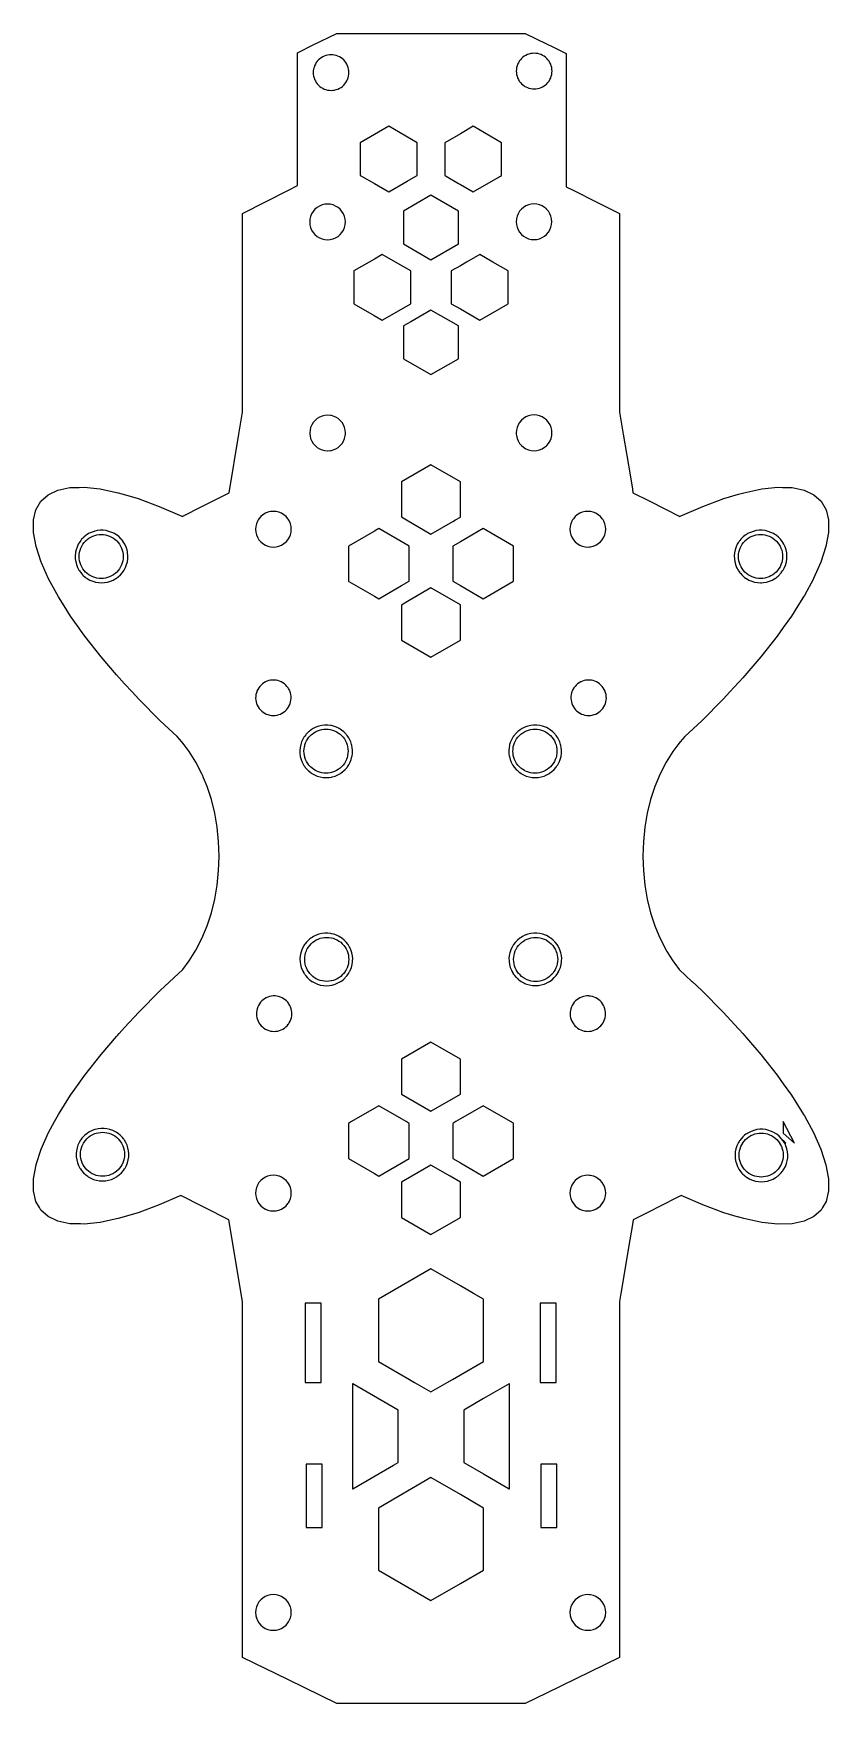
# Model space of a CAD drawing. Extents: x 0.04 to 3.02, y 0.04 to 6.31.
import ezdxf

# ---------------------------------------------------------------- set-up
doc = ezdxf.new("R2010")
doc.units = 0
doc.layers.get('0').update_dxf_attribs({"linetype": 'CONTINUOUS'})

msp = doc.modelspace()

# ---------------------------------------------------------------- linework, layer by layer
at = {"color": 1, "const_width": 0.000149}
for points in [[(0.176215, 4.60319), (0.210938, 4.60417), (0.229329, 4.60465), (0.290039, 4.59819), (0.350803, 4.58539), (0.357693, 4.58393), (0.376303, 4.5784), (0.431694, 4.56196), (0.511285, 4.53244), (0.595811, 4.49576), (0.597657, 4.49485), (0.673286, 4.53347), (0.773004, 4.58436), (0.809679, 4.80453), (0.823242, 4.88618), (0.823242, 5.63249), (0.995822, 5.71951), (1.02962, 5.7366), (1.02962, 6.23551), (1.08881, 6.26449), (1.17757, 6.30783), (1.88346, 6.30783), (1.96338, 6.26878), (1.9846, 6.2584), (2.03733, 6.23264), (2.03733, 5.73264), (2.0664, 5.71799), (2.09343, 5.70437), (2.12283, 5.68951), (2.23779, 5.63151), (2.23779, 4.88618), (2.25142, 4.80453), (2.27826, 4.64328), (2.28592, 4.59733), (2.28808, 4.58436), (2.3489, 4.55333), (2.41026, 4.52197), (2.46343, 4.49485), (2.46528, 4.49576), (2.54975, 4.53244), (2.62935, 4.56196), (2.68397, 4.57818), (2.70335, 4.58393), (2.771, 4.59819), (2.83171, 4.60465), (2.84933, 4.60417), (2.88482, 4.60319), (2.92979, 4.59386), (2.96631, 4.57667), (2.99393, 4.55192), (3.01243, 4.51969), (3.02126, 4.48204), (3.02165, 4.48042), (3.02143, 4.4344), (3.01183, 4.38217), (2.99289, 4.32417), (2.96556, 4.26243), (2.9649, 4.26096), (2.93093, 4.19857), (2.928, 4.19314), (2.90668, 4.1595), (2.8826, 4.12142), (2.85167, 4.07801), (2.82915, 4.04639), (2.76812, 3.96886), (2.70014, 3.88954), (2.68636, 3.87457), (2.68397, 3.87201), (2.65158, 3.83697), (2.62592, 3.80919), (2.54601, 3.72863), (2.48313, 3.66917), (2.46506, 3.64968), (2.45649, 3.6384), (2.43728, 3.61307), (2.41211, 3.57269), (2.38971, 3.52892), (2.37044, 3.48215), (2.35439, 3.43289), (2.34179, 3.38157), (2.33263, 3.32867), (2.32715, 3.27479), (2.32531, 3.22032), (2.32628, 3.19194), (2.32715, 3.1659), (2.33263, 3.11193), (2.34179, 3.05908), (2.35439, 3.00776), (2.37044, 2.9585), (2.38542, 2.92219), (2.38971, 2.91174), (2.41211, 2.86794), (2.41521, 2.86296), (2.43728, 2.82758), (2.4445, 2.81808), (2.46164, 2.79546), (2.50939, 2.75028), (2.50956, 2.75017), (2.54601, 2.71565), (2.62592, 2.63504), (2.68397, 2.57226), (2.68636, 2.56972), (2.70014, 2.55474), (2.70688, 2.54693), (2.76812, 2.47542), (2.82915, 2.39789), (2.85167, 2.36626), (2.8826, 2.32292), (2.928, 2.25114), (2.93093, 2.24571), (2.9649, 2.18332), (2.99289, 2.12011), (3.01183, 2.06207), (3.02029, 2.0159), (3.02143, 2.00982), (3.02165, 1.96382), (3.01243, 1.92458), (2.9994, 1.90186), (2.99393, 1.89236), (2.96631, 1.86757), (2.92979, 1.85042), (2.88482, 1.8411), (2.83171, 1.83963), (2.771, 1.84603), (2.70335, 1.86035), (2.68636, 1.8654), (2.68397, 1.8661), (2.62935, 1.88232), (2.57667, 1.90186), (2.54975, 1.91183), (2.46881, 1.947), (2.38037, 1.90186), (2.35678, 1.88981), (2.28885, 1.85519), (2.28592, 1.83746), (2.27642, 1.78043), (2.24294, 1.57937), (2.23779, 1.54844), (2.23779, 0.213379), (1.96338, 0.07921), (1.88346, 0.040148), (1.17757, 0.040148), (0.995822, 0.129015), (0.823242, 0.213379), (0.823242, 1.54844), (0.77219, 1.85519), (0.680664, 1.90186), (0.673286, 1.9056), (0.592231, 1.947), (0.511285, 1.91183), (0.484429, 1.90186), (0.431694, 1.88232), (0.357693, 1.86035), (0.350803, 1.85889), (0.290039, 1.84603), (0.229329, 1.83963), (0.215821, 1.84), (0.210938, 1.84011), (0.176215, 1.8411), (0.131239, 1.85042), (0.094727, 1.86757), (0.067112, 1.89236), (0.061632, 1.90186), (0.048557, 1.92458), (0.039388, 1.96382), (0.039551, 2.00982), (0.049208, 2.06207), (0.049534, 2.06315), (0.068088, 2.12011), (0.096137, 2.18332), (0.11849, 2.22439), (0.13303, 2.25114), (0.17844, 2.32292), (0.210938, 2.36849), (0.215821, 2.37537), (0.231879, 2.39789), (0.292914, 2.47542), (0.350803, 2.54297), (0.354167, 2.54693), (0.36084, 2.55474), (0.381185, 2.57671), (0.435113, 2.63504), (0.514974, 2.71565), (0.599393, 2.79546), (0.623807, 2.82758), (0.648981, 2.86794), (0.64974, 2.86942), (0.671332, 2.91174), (0.690647, 2.9585), (0.706651, 3.00776), (0.719293, 3.05908), (0.728407, 3.11193), (0.733942, 3.1659), (0.73481, 3.19194), (0.735732, 3.22032), (0.733942, 3.27479), (0.728407, 3.32867), (0.719293, 3.38157), (0.706651, 3.43289), (0.690647, 3.48215), (0.6773, 3.51449), (0.673286, 3.52414), (0.671332, 3.52892), (0.648981, 3.57269), (0.623807, 3.61307), (0.604656, 3.63818), (0.595975, 3.64968), (0.577908, 3.66917), (0.514974, 3.72863), (0.435113, 3.80919), (0.409451, 3.83697), (0.381185, 3.86757), (0.36084, 3.88954), (0.350803, 3.90132), (0.292914, 3.96886), (0.231879, 4.04639), (0.215821, 4.0689), (0.210938, 4.07579), (0.17844, 4.12142), (0.154297, 4.1595), (0.13303, 4.19314), (0.096137, 4.26096), (0.069607, 4.32075), (0.068088, 4.32417), (0.049208, 4.38217), (0.039551, 4.4344), (0.039388, 4.48042), (0.039768, 4.48204), (0.048557, 4.51969), (0.067112, 4.55192), (0.094727, 4.57667), (0.131239, 4.59386), (0.176215, 4.60319)], [(1.16238, 6.09435), (1.16423, 6.09462), (1.16889, 6.09532), (1.17529, 6.0969), (1.18148, 6.09918), (1.18745, 6.10194), (1.19309, 6.10531), (1.19835, 6.10921), (1.20323, 6.11367), (1.20763, 6.11854), (1.21159, 6.12386), (1.21495, 6.12944), (1.21756, 6.13493), (1.21777, 6.13542), (1.21994, 6.1416), (1.22157, 6.14794), (1.22255, 6.15451), (1.22287, 6.16103), (1.22255, 6.16758), (1.22157, 6.17415), (1.2213, 6.17524), (1.21994, 6.18056), (1.21777, 6.18668), (1.21495, 6.19265), (1.21159, 6.19829), (1.20763, 6.20356), (1.20323, 6.20844), (1.19835, 6.21289), (1.19309, 6.21679), (1.18745, 6.22017), (1.18148, 6.22299), (1.17529, 6.22521), (1.16889, 6.22678), (1.16238, 6.22775), (1.15706, 6.22803), (1.15582, 6.22808), (1.14925, 6.22775), (1.14274, 6.22678), (1.13639, 6.22521), (1.13021, 6.22299), (1.12424, 6.22017), (1.1186, 6.21679), (1.11675, 6.21544), (1.11328, 6.21289), (1.1084, 6.20844), (1.104, 6.20356), (1.1001, 6.19829), (1.09673, 6.19265), (1.09391, 6.18668), (1.09169, 6.18056), (1.09033, 6.17524), (1.09006, 6.17415), (1.08914, 6.16758), (1.08881, 6.16103), (1.08914, 6.15451), (1.09006, 6.14794), (1.09169, 6.1416), (1.09391, 6.13542), (1.09413, 6.13493), (1.09673, 6.12944), (1.1001, 6.12386), (1.104, 6.11854), (1.1084, 6.11367), (1.11328, 6.10921), (1.1186, 6.10531), (1.12424, 6.10194), (1.13021, 6.09918), (1.13639, 6.0969), (1.14274, 6.09532), (1.14741, 6.09462), (1.14925, 6.09435), (1.15582, 6.09403), (1.16238, 6.09435)], [(1.98421, 6.1729), (1.98389, 6.17524), (1.98329, 6.17936), (1.98167, 6.18576), (1.97944, 6.192), (1.97667, 6.19792), (1.97325, 6.20356), (1.96935, 6.20882), (1.9649, 6.21371), (1.96338, 6.21511), (1.96001, 6.21815), (1.95475, 6.22206), (1.94911, 6.22542), (1.94319, 6.22825), (1.93696, 6.23047), (1.93061, 6.23204), (1.9241, 6.23307), (1.91754, 6.23335), (1.91097, 6.23307), (1.90446, 6.23204), (1.89806, 6.23047), (1.89187, 6.22825), (1.88596, 6.22542), (1.88276, 6.22353), (1.88026, 6.22206), (1.875, 6.21815), (1.87011, 6.21371), (1.86572, 6.20882), (1.86182, 6.20356), (1.8584, 6.19792), (1.85558, 6.192), (1.8534, 6.18576), (1.85178, 6.17936), (1.85118, 6.17524), (1.85081, 6.1729), (1.85053, 6.16635), (1.85081, 6.15972), (1.85178, 6.15326), (1.8534, 6.14686), (1.85558, 6.14068), (1.8584, 6.13476), (1.86182, 6.12907), (1.86572, 6.12381), (1.87011, 6.11893), (1.875, 6.11453), (1.88026, 6.11062), (1.88276, 6.1091), (1.88596, 6.10721), (1.89187, 6.10439), (1.89806, 6.10215), (1.90446, 6.10058), (1.91097, 6.09961), (1.91754, 6.09928), (1.9241, 6.09961), (1.93061, 6.10058), (1.93696, 6.10215), (1.94319, 6.10439), (1.94911, 6.10721), (1.95475, 6.11062), (1.96001, 6.11453), (1.96338, 6.11751), (1.9649, 6.11893), (1.96935, 6.12381), (1.97325, 6.12907), (1.97667, 6.13476), (1.97944, 6.14068), (1.98167, 6.14686), (1.98329, 6.15326), (1.98421, 6.15972), (1.9846, 6.16635), (1.98421, 6.1729)], [(1.37191, 5.95925), (1.31836, 5.92828), (1.26546, 5.89774), (1.26546, 5.77479), (1.27018, 5.77208), (1.31836, 5.74431), (1.37191, 5.71338), (1.4406, 5.75299), (1.47368, 5.77208), (1.4784, 5.77479), (1.4784, 5.89774), (1.37191, 5.95925)], [(1.68907, 5.95925), (1.64085, 5.93137), (1.58262, 5.89774), (1.58262, 5.77479), (1.58735, 5.77208), (1.63396, 5.74522), (1.64085, 5.74121), (1.68907, 5.71338), (1.79085, 5.77208), (1.79557, 5.77479), (1.79557, 5.89774), (1.68907, 5.95925)], [(1.16314, 5.66411), (1.15706, 5.66558), (1.15294, 5.66661), (1.14247, 5.66743), (1.132, 5.66661), (1.12174, 5.66411), (1.11209, 5.6601), (1.10314, 5.65462), (1.09511, 5.64779), (1.08832, 5.63981), (1.08284, 5.63086), (1.07883, 5.62115), (1.07633, 5.61094), (1.07633, 5.61083), (1.07552, 5.60047), (1.07633, 5.59), (1.07883, 5.57981), (1.08284, 5.5701), (1.08832, 5.56114), (1.09511, 5.55317), (1.10314, 5.54633), (1.11209, 5.54085), (1.12174, 5.53683), (1.132, 5.53435), (1.14247, 5.53358), (1.15294, 5.53435), (1.15706, 5.53538), (1.16314, 5.53683), (1.17285, 5.54085), (1.1818, 5.54633), (1.18978, 5.55317), (1.19662, 5.56114), (1.20215, 5.5701), (1.20616, 5.57981), (1.2086, 5.59), (1.20942, 5.60047), (1.2086, 5.61083), (1.2086, 5.61094), (1.20616, 5.62115), (1.20215, 5.63086), (1.19662, 5.63981), (1.18978, 5.64779), (1.1818, 5.65462), (1.17285, 5.6601), (1.16314, 5.66411)], [(1.42708, 5.51839), (1.53049, 5.45871), (1.63396, 5.51839), (1.63396, 5.64133), (1.53049, 5.70107), (1.42708, 5.64133), (1.42708, 5.51839)], [(1.98301, 5.61149), (1.98058, 5.62169), (1.97657, 5.6314), (1.97108, 5.64035), (1.96425, 5.64839), (1.96338, 5.64908), (1.95632, 5.65517), (1.94732, 5.66064), (1.93767, 5.66465), (1.9274, 5.66715), (1.91694, 5.66797), (1.90647, 5.66715), (1.89626, 5.66465), (1.88656, 5.66064), (1.87761, 5.65517), (1.86963, 5.64839), (1.86279, 5.64035), (1.85726, 5.6314), (1.85325, 5.62169), (1.85081, 5.61149), (1.85075, 5.61083), (1.84999, 5.60101), (1.85081, 5.59056), (1.85325, 5.58035), (1.85726, 5.57064), (1.86279, 5.56168), (1.86963, 5.55365), (1.87761, 5.54688), (1.88656, 5.54139), (1.89626, 5.53738), (1.90647, 5.53489), (1.91694, 5.53407), (1.9274, 5.53489), (1.93767, 5.53738), (1.94732, 5.54139), (1.95632, 5.54688), (1.96338, 5.55296), (1.96425, 5.55365), (1.97108, 5.56168), (1.97657, 5.57064), (1.98058, 5.58035), (1.98301, 5.59056), (1.98383, 5.60101), (1.98301, 5.61149)], [(1.45432, 5.41639), (1.39681, 5.4496), (1.34782, 5.47786), (1.31836, 5.46083), (1.29883, 5.4496), (1.24132, 5.41639), (1.24132, 5.29346), (1.31749, 5.24951), (1.34782, 5.23199), (1.45432, 5.29346), (1.45432, 5.41639)], [(1.81967, 5.41639), (1.76215, 5.4496), (1.71317, 5.47786), (1.66422, 5.4496), (1.64085, 5.43608), (1.60672, 5.41639), (1.60672, 5.29346), (1.64085, 5.27371), (1.71317, 5.23199), (1.81967, 5.29346), (1.81967, 5.41639)], [(1.63396, 5.08703), (1.63396, 5.20996), (1.53049, 5.26969), (1.45432, 5.22569), (1.42708, 5.20996), (1.42708, 5.08703), (1.53049, 5.02735), (1.63396, 5.08703)], [(1.16363, 4.87207), (1.15706, 4.87364), (1.15337, 4.87457), (1.1429, 4.87532), (1.13243, 4.87457), (1.12218, 4.87207), (1.11247, 4.86806), (1.10352, 4.86253), (1.09549, 4.85574), (1.0887, 4.84771), (1.08317, 4.83876), (1.07916, 4.82904), (1.07671, 4.81879), (1.07585, 4.80832), (1.07617, 4.80453), (1.07671, 4.79785), (1.07916, 4.7876), (1.08317, 4.77789), (1.0887, 4.76893), (1.09549, 4.7609), (1.10352, 4.75412), (1.11247, 4.74858), (1.12218, 4.74457), (1.13243, 4.74208), (1.1429, 4.74126), (1.15337, 4.74208), (1.15706, 4.743), (1.16363, 4.74457), (1.17334, 4.74858), (1.18235, 4.75412), (1.19032, 4.7609), (1.1971, 4.76893), (1.20264, 4.77789), (1.20665, 4.7876), (1.20909, 4.79785), (1.20964, 4.80453), (1.20991, 4.80832), (1.20909, 4.81879), (1.20665, 4.82904), (1.20264, 4.83876), (1.1971, 4.84771), (1.19032, 4.85574), (1.18235, 4.86253), (1.17334, 4.86806), (1.16363, 4.87207)], [(1.98346, 4.81933), (1.98101, 4.82958), (1.97694, 4.83931), (1.97151, 4.84831), (1.96463, 4.85628), (1.96338, 4.85736), (1.95665, 4.86307), (1.94769, 4.8686), (1.93799, 4.87261), (1.92774, 4.87506), (1.91726, 4.87587), (1.90679, 4.87506), (1.89654, 4.87261), (1.88683, 4.8686), (1.87788, 4.86307), (1.8699, 4.85628), (1.86301, 4.84831), (1.85758, 4.83931), (1.85351, 4.82958), (1.85107, 4.81933), (1.85026, 4.80886), (1.85058, 4.80453), (1.85107, 4.79839), (1.85351, 4.78814), (1.85758, 4.77843), (1.86301, 4.76947), (1.8699, 4.76144), (1.87788, 4.75467), (1.88683, 4.74914), (1.89654, 4.74511), (1.90679, 4.74268), (1.91726, 4.74181), (1.92774, 4.74268), (1.93799, 4.74511), (1.94769, 4.74914), (1.95665, 4.75467), (1.96338, 4.76042), (1.96463, 4.76144), (1.97151, 4.76947), (1.97694, 4.77843), (1.98101, 4.78814), (1.98346, 4.79839), (1.98394, 4.80453), (1.98426, 4.80886), (1.98346, 4.81933)], [(1.64144, 4.625), (1.64085, 4.62528), (1.53049, 4.68901), (1.41954, 4.625), (1.41954, 4.49328), (1.43907, 4.48204), (1.53049, 4.42925), (1.61225, 4.47646), (1.6219, 4.48204), (1.64085, 4.49294), (1.64144, 4.49328), (1.64144, 4.625)], [(0.999295, 4.47771), (0.996636, 4.48204), (0.995822, 4.4834), (0.993815, 4.48665), (0.986979, 4.49468), (0.97895, 4.50151), (0.969997, 4.507), (0.96034, 4.51107), (0.950088, 4.51351), (0.939561, 4.51432), (0.92909, 4.51351), (0.918838, 4.51107), (0.909179, 4.507), (0.900174, 4.50151), (0.892199, 4.49468), (0.885363, 4.48665), (0.882542, 4.48204), (0.879883, 4.47771), (0.875814, 4.46799), (0.873372, 4.45779), (0.872558, 4.44726), (0.873372, 4.43679), (0.875814, 4.42654), (0.879883, 4.41689), (0.885363, 4.40788), (0.892199, 4.3999), (0.900174, 4.39307), (0.909179, 4.38758), (0.918838, 4.38351), (0.92909, 4.38108), (0.939561, 4.38026), (0.950088, 4.38108), (0.96034, 4.38351), (0.969997, 4.38758), (0.97895, 4.39307), (0.986979, 4.3999), (0.988226, 4.40142), (0.993815, 4.40788), (0.995822, 4.41118), (0.999295, 4.41689), (1.00336, 4.42654), (1.00581, 4.43679), (1.00662, 4.44726), (1.00581, 4.45779), (1.00336, 4.46799), (0.999295, 4.47771)], [(2.09793, 4.51107), (2.08822, 4.507), (2.07926, 4.50151), (2.07124, 4.49468), (2.06446, 4.48665), (2.06158, 4.48204), (2.05892, 4.47771), (2.0549, 4.46799), (2.05246, 4.45779), (2.0516, 4.44726), (2.05246, 4.43679), (2.0549, 4.42654), (2.05892, 4.41689), (2.06446, 4.40788), (2.07124, 4.3999), (2.07926, 4.39307), (2.08822, 4.38758), (2.09793, 4.38351), (2.10818, 4.38108), (2.11865, 4.38026), (2.12463, 4.38075), (2.12912, 4.38108), (2.13938, 4.38351), (2.14908, 4.38758), (2.1581, 4.39307), (2.16607, 4.3999), (2.17285, 4.40788), (2.17839, 4.41689), (2.1824, 4.42654), (2.1849, 4.43679), (2.18565, 4.44726), (2.1849, 4.45779), (2.1824, 4.46799), (2.17839, 4.47771), (2.17572, 4.48204), (2.17285, 4.48665), (2.16607, 4.49468), (2.1581, 4.50151), (2.14908, 4.507), (2.13938, 4.51107), (2.12912, 4.51351), (2.11865, 4.51432), (2.10818, 4.51351), (2.09793, 4.51107)], [(0.197049, 4.35878), (0.196072, 4.3476), (0.196397, 4.33632), (0.197971, 4.32519), (0.199164, 4.32075), (0.200846, 4.31429), (0.204969, 4.30382), (0.210232, 4.29389), (0.210938, 4.29286), (0.216635, 4.28456), (0.220215, 4.28043), (0.224013, 4.2761), (0.226183, 4.27408), (0.232314, 4.2685), (0.233399, 4.26774), (0.241211, 4.26204), (0.241482, 4.26188), (0.251303, 4.25629), (0.261719, 4.25196), (0.270182, 4.24946), (0.272515, 4.24881), (0.283637, 4.24685), (0.294868, 4.24625), (0.306207, 4.24685), (0.317275, 4.24881), (0.328125, 4.25196), (0.338487, 4.25629), (0.348361, 4.26188), (0.348633, 4.26204), (0.350803, 4.26361), (0.357476, 4.2685), (0.365776, 4.2761), (0.37321, 4.28456), (0.376303, 4.28911), (0.379557, 4.29389), (0.384819, 4.30382), (0.388943, 4.31429), (0.390625, 4.32075), (0.391818, 4.32519), (0.393392, 4.33632), (0.393718, 4.3476), (0.39274, 4.35878), (0.392307, 4.36106), (0.390517, 4.36979), (0.38699, 4.38049), (0.382324, 4.39074), (0.376519, 4.40039), (0.376303, 4.40061), (0.375706, 4.40142), (0.373426, 4.40435), (0.369629, 4.40929), (0.367242, 4.41168), (0.361708, 4.41732), (0.360297, 4.41851), (0.352974, 4.42449), (0.352539, 4.42475), (0.350803, 4.42589), (0.348361, 4.4274), (0.343479, 4.43056), (0.333388, 4.43549), (0.322754, 4.43929), (0.311794, 4.44185), (0.300564, 4.44314), (0.289225, 4.44314), (0.278049, 4.44185), (0.270182, 4.44), (0.267036, 4.43929), (0.256401, 4.43549), (0.246311, 4.43056), (0.241428, 4.4274), (0.236817, 4.42449), (0.228082, 4.41732), (0.223036, 4.41217), (0.220215, 4.40929), (0.216743, 4.40479), (0.214085, 4.40142), (0.213325, 4.40039), (0.210938, 4.39649), (0.207465, 4.39074), (0.2028, 4.38049), (0.199274, 4.36979), (0.197538, 4.36106), (0.197049, 4.35878)], [(0.375922, 4.35286), (0.376303, 4.34472), (0.375922, 4.33664), (0.374729, 4.32861), (0.372775, 4.32075), (0.370008, 4.3131), (0.366536, 4.30578), (0.362358, 4.29878), (0.357531, 4.29232), (0.352106, 4.28629), (0.350803, 4.2851), (0.346083, 4.28087), (0.339572, 4.27599), (0.332574, 4.27181), (0.32525, 4.26833), (0.317654, 4.26563), (0.309788, 4.26361), (0.301758, 4.26247), (0.293619, 4.26204), (0.285536, 4.26247), (0.277507, 4.26361), (0.270182, 4.26546), (0.26964, 4.26563), (0.26199, 4.26833), (0.254665, 4.27181), (0.247667, 4.27599), (0.241157, 4.28087), (0.235135, 4.28629), (0.22971, 4.29232), (0.224881, 4.29878), (0.220703, 4.30578), (0.217231, 4.3131), (0.214518, 4.32075), (0.212565, 4.32861), (0.211317, 4.33664), (0.210938, 4.34472), (0.211317, 4.35286), (0.212565, 4.36089), (0.214518, 4.36876), (0.217231, 4.37642), (0.220703, 4.38374), (0.224881, 4.39068), (0.22971, 4.39719), (0.233507, 4.40142), (0.235135, 4.40321), (0.241157, 4.40864), (0.247667, 4.41347), (0.254665, 4.41764), (0.26199, 4.42111), (0.26964, 4.42389), (0.270182, 4.42399), (0.277507, 4.42583), (0.285536, 4.42703), (0.293619, 4.4274), (0.301758, 4.42703), (0.309788, 4.42583), (0.317654, 4.42389), (0.32525, 4.42111), (0.332574, 4.41764), (0.339572, 4.41347), (0.346083, 4.40864), (0.350803, 4.40435), (0.352106, 4.40321), (0.357531, 4.39719), (0.362358, 4.39068), (0.366536, 4.38374), (0.370008, 4.37642), (0.372775, 4.36876), (0.374729, 4.36089), (0.375922, 4.35286)], [(1.31836, 4.44038), (1.22059, 4.384), (1.22059, 4.25228), (1.22206, 4.25142), (1.31836, 4.19581), (1.33469, 4.18642), (1.41954, 4.2354), (1.44879, 4.25228), (1.44879, 4.384), (1.33469, 4.44982), (1.31836, 4.44038)], [(1.84044, 4.26204), (1.84044, 4.384), (1.72635, 4.44982), (1.64085, 4.4005), (1.61225, 4.384), (1.61225, 4.25228), (1.64085, 4.23574), (1.72635, 4.18642), (1.83772, 4.25071), (1.84028, 4.25217), (1.84044, 4.25228), (1.84044, 4.26204)], [(2.67275, 4.31435), (2.67686, 4.30388), (2.68213, 4.29389), (2.68397, 4.29124), (2.68853, 4.28461), (2.68907, 4.28396), (2.69211, 4.28043), (2.69586, 4.2761), (2.70421, 4.2685), (2.70697, 4.2665), (2.71263, 4.26243), (2.71332, 4.26188), (2.72314, 4.25635), (2.73356, 4.25201), (2.74442, 4.24886), (2.75553, 4.2469), (2.76676, 4.24625), (2.76969, 4.24642), (2.77806, 4.2469), (2.78917, 4.24886), (2.80003, 4.25201), (2.81039, 4.25635), (2.82026, 4.26188), (2.82096, 4.26243), (2.82488, 4.26525), (2.82937, 4.2685), (2.83279, 4.27165), (2.83768, 4.2761), (2.83951, 4.27821), (2.84147, 4.28043), (2.84506, 4.28461), (2.84576, 4.2856), (2.84933, 4.29081), (2.85032, 4.29226), (2.85146, 4.29389), (2.85672, 4.30388), (2.86079, 4.31435), (2.86247, 4.32075), (2.86367, 4.32519), (2.86529, 4.33637), (2.86561, 4.3476), (2.86464, 4.35878), (2.86242, 4.36985), (2.85889, 4.38053), (2.85422, 4.39079), (2.85032, 4.39725), (2.84933, 4.39887), (2.84836, 4.40039), (2.8476, 4.40142), (2.84147, 4.40929), (2.83361, 4.41737), (2.82488, 4.42449), (2.81976, 4.42779), (2.81538, 4.43056), (2.80528, 4.43554), (2.79465, 4.43929), (2.78364, 4.44189), (2.77246, 4.44314), (2.76112, 4.44314), (2.74994, 4.44189), (2.73893, 4.43929), (2.72831, 4.43554), (2.71815, 4.43056), (2.71376, 4.42779), (2.70942, 4.42503), (2.70865, 4.42449), (2.70199, 4.41906), (2.69993, 4.41737), (2.69493, 4.41222), (2.69211, 4.40929), (2.68847, 4.40468), (2.68804, 4.40414), (2.68593, 4.40142), (2.68517, 4.40039), (2.68397, 4.39844), (2.67931, 4.39079), (2.67464, 4.38053), (2.67117, 4.36985), (2.66894, 4.35878), (2.66797, 4.3476), (2.66829, 4.33637), (2.66986, 4.32519), (2.67106, 4.32075), (2.67275, 4.31435)], [(2.82514, 4.40354), (2.8271, 4.40142), (2.83057, 4.39751), (2.83539, 4.39106), (2.83957, 4.38406), (2.84304, 4.37674), (2.84581, 4.36908), (2.84776, 4.36122), (2.84896, 4.35319), (2.84933, 4.34511), (2.84896, 4.33697), (2.84776, 4.329), (2.84581, 4.32113), (2.84565, 4.32075), (2.84304, 4.31347), (2.83957, 4.3061), (2.83539, 4.29921), (2.83057, 4.29264), (2.82514, 4.28662), (2.81913, 4.28119), (2.81261, 4.27636), (2.80561, 4.27219), (2.79829, 4.26872), (2.79069, 4.266), (2.78276, 4.26406), (2.77474, 4.26281), (2.76969, 4.26258), (2.76665, 4.26243), (2.75851, 4.26281), (2.75049, 4.26406), (2.74268, 4.266), (2.73503, 4.26872), (2.72771, 4.27219), (2.72071, 4.27636), (2.71419, 4.28119), (2.70817, 4.28662), (2.70275, 4.29264), (2.69792, 4.29921), (2.69374, 4.3061), (2.69026, 4.31347), (2.68907, 4.31689), (2.68767, 4.32075), (2.68756, 4.32113), (2.68554, 4.329), (2.68435, 4.33697), (2.68397, 4.34511), (2.68435, 4.35319), (2.68554, 4.36122), (2.68756, 4.36908), (2.69026, 4.37674), (2.69374, 4.38406), (2.69792, 4.39106), (2.70275, 4.39751), (2.70622, 4.40142), (2.70817, 4.40354), (2.71419, 4.40901), (2.72071, 4.41385), (2.72771, 4.41803), (2.73503, 4.4215), (2.74268, 4.42421), (2.75049, 4.42622), (2.75851, 4.42736), (2.76665, 4.42779), (2.76969, 4.42763), (2.77474, 4.42736), (2.78276, 4.42622), (2.79069, 4.42421), (2.79829, 4.4215), (2.80561, 4.41803), (2.81261, 4.41385), (2.81913, 4.40901), (2.82514, 4.40354)], [(1.64144, 4.16276), (1.64085, 4.16308), (1.53049, 4.22683), (1.44879, 4.17964), (1.41954, 4.16276), (1.41954, 4.03108), (1.53049, 3.96707), (1.64085, 4.03076), (1.64144, 4.03108), (1.64144, 4.16276)], [(0.997993, 3.84592), (0.995822, 3.8495), (0.994467, 3.85178), (0.990343, 3.85726), (0.985732, 3.86231), (0.980578, 3.86681), (0.974989, 3.87076), (0.969075, 3.87414), (0.962782, 3.87685), (0.956272, 3.87896), (0.949544, 3.88037), (0.942762, 3.88108), (0.935926, 3.88108), (0.92909, 3.88037), (0.922418, 3.87896), (0.915853, 3.87685), (0.915201, 3.87657), (0.909614, 3.87414), (0.903646, 3.87076), (0.898058, 3.86681), (0.892904, 3.86231), (0.888292, 3.85726), (0.884169, 3.85178), (0.880643, 3.84592), (0.877767, 3.83974), (0.87679, 3.83697), (0.875489, 3.83322), (0.873915, 3.82661), (0.873047, 3.81982), (0.872885, 3.81299), (0.873372, 3.80615), (0.874621, 3.79943), (0.876519, 3.79286), (0.879069, 3.78651), (0.882324, 3.78043), (0.886122, 3.77479), (0.890571, 3.76953), (0.895454, 3.76476), (0.900771, 3.76047), (0.906575, 3.75683), (0.907497, 3.75635), (0.912706, 3.75375), (0.919108, 3.75136), (0.925726, 3.74962), (0.932454, 3.74854), (0.939344, 3.74821), (0.946126, 3.74854), (0.952908, 3.74962), (0.959526, 3.75136), (0.965929, 3.75375), (0.971083, 3.75635), (0.97206, 3.75683), (0.97781, 3.76047), (0.983182, 3.76476), (0.988118, 3.76953), (0.992458, 3.77479), (0.995822, 3.77974), (0.996311, 3.78043), (0.999511, 3.78651), (1.00206, 3.79286), (1.00402, 3.79943), (1.00526, 3.80615), (1.00575, 3.81299), (1.00559, 3.81982), (1.00472, 3.82661), (1.00315, 3.83322), (1.00184, 3.83697), (1.00092, 3.83974), (0.997993, 3.84592)], [(2.18044, 3.84592), (2.17686, 3.85178), (2.17279, 3.85726), (2.16812, 3.86231), (2.16297, 3.86681), (2.15739, 3.87076), (2.15147, 3.87414), (2.14518, 3.87685), (2.13867, 3.87896), (2.13194, 3.88037), (2.12517, 3.88108), (2.11833, 3.88108), (2.11149, 3.88037), (2.10482, 3.87896), (2.09831, 3.87685), (2.09201, 3.87414), (2.08604, 3.87076), (2.08046, 3.86681), (2.07536, 3.86231), (2.07069, 3.85726), (2.06657, 3.85178), (2.0631, 3.84592), (2.06017, 3.83974), (2.05919, 3.83697), (2.05789, 3.83322), (2.05632, 3.82661), (2.05544, 3.81982), (2.05528, 3.81299), (2.05583, 3.80615), (2.05701, 3.79943), (2.05897, 3.79286), (2.06153, 3.78651), (2.06478, 3.78043), (2.06858, 3.77479), (2.07297, 3.76953), (2.07785, 3.76476), (2.08322, 3.76047), (2.08903, 3.75683), (2.08996, 3.75635), (2.09511, 3.75375), (2.10157, 3.75136), (2.10813, 3.74962), (2.1149, 3.74854), (2.12175, 3.74821), (2.12463, 3.74837), (2.12858, 3.74854), (2.13536, 3.74962), (2.14199, 3.75136), (2.14833, 3.75375), (2.15451, 3.75683), (2.16026, 3.76047), (2.16564, 3.76476), (2.17051, 3.76953), (2.17492, 3.77479), (2.17876, 3.78043), (2.18192, 3.78651), (2.18451, 3.79286), (2.18647, 3.79943), (2.18767, 3.80615), (2.18821, 3.81299), (2.18804, 3.81982), (2.18713, 3.82661), (2.18554, 3.83322), (2.18425, 3.83697), (2.18332, 3.83974), (2.18044, 3.84592)], [(1.04042, 3.59413), (1.04335, 3.58322), (1.04742, 3.57275), (1.05268, 3.56282), (1.05414, 3.56071), (1.05669, 3.55701), (1.05908, 3.5535), (1.06641, 3.54503), (1.06988, 3.54183), (1.07476, 3.53743), (1.07644, 3.53618), (1.08252, 3.53179), (1.08388, 3.53082), (1.0937, 3.52522), (1.10411, 3.52089), (1.11491, 3.51768), (1.12608, 3.51579), (1.13732, 3.51514), (1.1486, 3.51579), (1.15706, 3.51725), (1.15972, 3.51768), (1.17057, 3.52089), (1.18093, 3.52522), (1.19081, 3.53082), (1.19217, 3.53179), (1.19992, 3.53743), (1.20823, 3.54503), (1.21099, 3.54818), (1.2156, 3.5535), (1.21647, 3.55479), (1.21685, 3.55533), (1.21951, 3.55919), (1.22195, 3.56282), (1.22206, 3.56293), (1.22727, 3.57275), (1.23134, 3.58322), (1.23421, 3.59413), (1.23438, 3.59511), (1.23584, 3.60525), (1.23617, 3.61649), (1.23519, 3.62771), (1.23362, 3.63542), (1.23296, 3.63872), (1.22944, 3.64942), (1.22477, 3.65967), (1.22206, 3.66411), (1.21951, 3.66835), (1.21891, 3.66928), (1.21636, 3.67258), (1.21398, 3.67572), (1.21202, 3.67822), (1.20416, 3.68625), (1.19542, 3.69336), (1.18956, 3.69715), (1.18593, 3.69949), (1.17584, 3.70443), (1.1652, 3.70822), (1.15706, 3.71007), (1.15419, 3.71078), (1.14296, 3.71203), (1.13167, 3.71203), (1.1205, 3.71078), (1.10948, 3.70822), (1.09885, 3.70443), (1.0887, 3.69949), (1.08507, 3.69715), (1.08089, 3.69444), (1.07921, 3.69336), (1.07644, 3.69114), (1.07335, 3.68858), (1.07048, 3.68625), (1.0663, 3.68197), (1.06266, 3.67822), (1.06071, 3.67572), (1.05669, 3.67051), (1.05572, 3.66928), (1.05414, 3.66667), (1.04991, 3.65967), (1.04519, 3.64942), (1.04177, 3.63872), (1.0395, 3.62771), (1.03852, 3.61649), (1.03885, 3.60525), (1.04031, 3.59511), (1.04042, 3.59413)], [(1.82335, 3.62793), (1.82243, 3.61669), (1.82269, 3.60547), (1.82422, 3.59511), (1.82433, 3.59435), (1.82721, 3.58344), (1.83128, 3.57297), (1.83653, 3.56299), (1.83772, 3.56131), (1.84028, 3.55757), (1.84293, 3.55376), (1.85032, 3.54525), (1.85319, 3.54264), (1.85861, 3.5376), (1.86083, 3.53603), (1.86686, 3.53162), (1.86774, 3.53097), (1.87761, 3.5255), (1.88276, 3.52333), (1.88797, 3.52111), (1.89882, 3.5179), (1.90994, 3.516), (1.92122, 3.51535), (1.93246, 3.516), (1.94362, 3.5179), (1.95443, 3.52111), (1.96338, 3.5249), (1.96485, 3.5255), (1.97467, 3.53097), (1.97553, 3.53162), (1.98378, 3.5376), (1.99214, 3.54525), (1.99951, 3.55376), (2.0031, 3.55897), (2.00564, 3.56267), (2.00586, 3.56299), (2.01112, 3.57297), (2.01525, 3.58344), (2.01812, 3.59435), (2.01824, 3.59511), (2.01975, 3.60547), (2.02001, 3.61669), (2.01904, 3.62793), (2.01753, 3.63542), (2.01682, 3.63894), (2.01335, 3.64968), (2.00868, 3.65989), (2.00564, 3.66488), (2.0031, 3.66911), (2.00282, 3.66949), (2.00022, 3.6729), (1.99799, 3.67572), (1.99593, 3.67839), (1.98807, 3.68647), (1.97933, 3.69358), (1.97407, 3.697), (1.96983, 3.69971), (1.96338, 3.70285), (1.95969, 3.70464), (1.94906, 3.70844), (1.9381, 3.71099), (1.92686, 3.71224), (1.91553, 3.71224), (1.90435, 3.71099), (1.89333, 3.70844), (1.88276, 3.70469), (1.88271, 3.70464), (1.87261, 3.69971), (1.86837, 3.697), (1.86367, 3.69396), (1.86313, 3.69358), (1.85672, 3.68837), (1.85439, 3.68647), (1.84978, 3.68175), (1.84651, 3.67839), (1.8444, 3.67572), (1.84028, 3.67036), (1.83963, 3.66949), (1.83772, 3.66639), (1.83376, 3.65989), (1.8291, 3.64968), (1.82557, 3.63894), (1.82488, 3.63542), (1.82335, 3.62793)], [(1.05452, 3.60633), (1.05414, 3.61447), (1.05452, 3.62256), (1.05572, 3.63058), (1.05669, 3.63456), (1.05767, 3.63846), (1.06038, 3.64611), (1.06391, 3.65343), (1.06803, 3.66043), (1.07286, 3.66689), (1.07834, 3.6729), (1.08143, 3.67572), (1.08431, 3.67839), (1.09087, 3.68321), (1.09782, 3.68739), (1.10514, 3.69086), (1.11279, 3.69358), (1.12066, 3.69558), (1.12869, 3.69672), (1.13683, 3.69715), (1.14486, 3.69672), (1.15289, 3.69558), (1.16081, 3.69358), (1.1684, 3.69086), (1.17573, 3.68739), (1.18273, 3.68321), (1.18924, 3.67839), (1.19217, 3.67572), (1.19526, 3.6729), (1.20068, 3.66689), (1.20557, 3.66043), (1.20974, 3.65343), (1.21322, 3.64611), (1.21593, 3.63846), (1.21788, 3.63058), (1.21908, 3.62256), (1.21951, 3.61447), (1.21908, 3.60633), (1.21788, 3.59831), (1.21707, 3.59511), (1.21593, 3.5905), (1.21322, 3.58279), (1.20974, 3.57547), (1.20557, 3.56853), (1.20068, 3.56201), (1.19526, 3.55599), (1.18924, 3.55057), (1.18273, 3.54574), (1.17573, 3.54156), (1.1684, 3.53808), (1.16081, 3.53537), (1.15706, 3.53444), (1.15289, 3.53336), (1.14486, 3.53217), (1.13683, 3.53179), (1.12869, 3.53217), (1.12066, 3.53336), (1.11279, 3.53537), (1.10514, 3.53808), (1.09782, 3.54156), (1.09087, 3.54574), (1.08431, 3.55057), (1.07834, 3.55599), (1.07644, 3.55811), (1.07286, 3.56201), (1.06803, 3.56853), (1.06391, 3.57547), (1.06038, 3.58279), (1.05767, 3.5905), (1.05669, 3.5944), (1.05653, 3.59511), (1.05572, 3.59831), (1.05452, 3.60633)], [(1.83811, 3.60618), (1.83772, 3.61431), (1.83811, 3.6224), (1.83931, 3.63043), (1.84028, 3.63433), (1.84125, 3.63829), (1.84403, 3.64594), (1.8475, 3.65326), (1.85167, 3.66021), (1.85644, 3.66678), (1.86193, 3.67279), (1.86518, 3.67572), (1.86789, 3.67822), (1.87446, 3.68306), (1.8814, 3.68722), (1.88872, 3.69069), (1.89638, 3.69342), (1.90424, 3.69536), (1.91228, 3.69656), (1.92042, 3.697), (1.9285, 3.69656), (1.93647, 3.69536), (1.94439, 3.69342), (1.95199, 3.69069), (1.95936, 3.68722), (1.96631, 3.68306), (1.97282, 3.67822), (1.97558, 3.67572), (1.97885, 3.67279), (1.98426, 3.66678), (1.98915, 3.66021), (1.99333, 3.65326), (1.99675, 3.64594), (1.99951, 3.63829), (2.00146, 3.63043), (2.00265, 3.6224), (2.0031, 3.61431), (2.00265, 3.60618), (2.00146, 3.59814), (2.00071, 3.59511), (1.99951, 3.59028), (1.99675, 3.58268), (1.99333, 3.57536), (1.98915, 3.56836), (1.98426, 3.56185), (1.97885, 3.55583), (1.97282, 3.55035), (1.96631, 3.54551), (1.96338, 3.54378), (1.95936, 3.54139), (1.95199, 3.53788), (1.94439, 3.53515), (1.93647, 3.53321), (1.9285, 3.53201), (1.92042, 3.53162), (1.91228, 3.53201), (1.90424, 3.53321), (1.89638, 3.53515), (1.88872, 3.53788), (1.88276, 3.54075), (1.8814, 3.54139), (1.87446, 3.54551), (1.86789, 3.55035), (1.86193, 3.55583), (1.85644, 3.56185), (1.85167, 3.56836), (1.8475, 3.57536), (1.84403, 3.58268), (1.84125, 3.59028), (1.84028, 3.59424), (1.83931, 3.59814), (1.83811, 3.60618)], [(1.05637, 2.88835), (1.05414, 2.8846), (1.05056, 2.87875), (1.04628, 2.86942), (1.04584, 2.86849), (1.04237, 2.85775), (1.04015, 2.84674), (1.03917, 2.83556), (1.0395, 2.82433), (1.04112, 2.81315), (1.044, 2.80231), (1.04807, 2.79183), (1.04932, 2.78944), (1.0497, 2.78879), (1.05333, 2.78185), (1.05414, 2.78071), (1.05669, 2.77696), (1.05968, 2.77257), (1.06711, 2.76406), (1.07541, 2.75646), (1.07644, 2.75569), (1.08393, 2.75028), (1.08453, 2.74983), (1.08697, 2.74849), (1.09435, 2.74436), (1.10476, 2.73996), (1.11561, 2.73676), (1.12674, 2.73486), (1.13797, 2.73421), (1.14925, 2.73486), (1.15706, 2.73622), (1.16037, 2.73676), (1.17122, 2.73996), (1.18164, 2.74436), (1.19141, 2.74983), (1.192, 2.75028), (1.20057, 2.75646), (1.20888, 2.76406), (1.21029, 2.76568), (1.21625, 2.77257), (1.21636, 2.77274), (1.22168, 2.78043), (1.22206, 2.78103), (1.22266, 2.78185), (1.22537, 2.78706), (1.22629, 2.78879), (1.22792, 2.79183), (1.23199, 2.80231), (1.23486, 2.81315), (1.23649, 2.82433), (1.23665, 2.8291), (1.23682, 2.83556), (1.23584, 2.84674), (1.23356, 2.85775), (1.23014, 2.86849), (1.22971, 2.86942), (1.22542, 2.87875), (1.22206, 2.88433), (1.21962, 2.88835), (1.21273, 2.89725), (1.20486, 2.90533), (1.19613, 2.91243), (1.19184, 2.91521), (1.19113, 2.91564), (1.18663, 2.91851), (1.17643, 2.9235), (1.16585, 2.92725), (1.15706, 2.92931), (1.15484, 2.92979), (1.14361, 2.9311), (1.13232, 2.9311), (1.12115, 2.92979), (1.11013, 2.92725), (1.0995, 2.9235), (1.08936, 2.91851), (1.08485, 2.91564), (1.0804, 2.91276), (1.07986, 2.91243), (1.07655, 2.90972), (1.07644, 2.90967), (1.07275, 2.90662), (1.07113, 2.90533), (1.06559, 2.89968), (1.06326, 2.89725), (1.05903, 2.89176), (1.05669, 2.88878), (1.05637, 2.88835)], [(1.16336, 2.91211), (1.17101, 2.90935), (1.17833, 2.90588), (1.18533, 2.90169), (1.19179, 2.89692), (1.19781, 2.89144), (1.20329, 2.88547), (1.20812, 2.8789), (1.21229, 2.87196), (1.21349, 2.86942), (1.21577, 2.86464), (1.21848, 2.85699), (1.22049, 2.84912), (1.22168, 2.8411), (1.22206, 2.83296), (1.22168, 2.82488), (1.22049, 2.81685), (1.21848, 2.80897), (1.21577, 2.80138), (1.21229, 2.794), (1.20915, 2.78879), (1.20812, 2.78706), (1.20329, 2.78054), (1.19781, 2.77453), (1.19179, 2.7691), (1.18533, 2.76421), (1.17833, 2.76004), (1.17101, 2.75663), (1.16336, 2.75385), (1.15706, 2.75228), (1.15549, 2.7519), (1.14746, 2.75071), (1.13938, 2.75028), (1.13124, 2.75071), (1.12321, 2.7519), (1.11534, 2.75385), (1.10769, 2.75663), (1.10037, 2.76004), (1.09343, 2.76421), (1.08691, 2.7691), (1.08089, 2.77453), (1.07547, 2.78054), (1.07064, 2.78706), (1.06961, 2.78879), (1.06646, 2.794), (1.06299, 2.80138), (1.06022, 2.80897), (1.05827, 2.81685), (1.05707, 2.82488), (1.05669, 2.83296), (1.05707, 2.8411), (1.05827, 2.84912), (1.06022, 2.85699), (1.06299, 2.86464), (1.06527, 2.86942), (1.06646, 2.87196), (1.07064, 2.8789), (1.07547, 2.88547), (1.08089, 2.89144), (1.08691, 2.89692), (1.09343, 2.90169), (1.10037, 2.90588), (1.10769, 2.90935), (1.11534, 2.91211), (1.12321, 2.91407), (1.13124, 2.91525), (1.13938, 2.91564), (1.14746, 2.91525), (1.15549, 2.91407), (1.15706, 2.91368), (1.16336, 2.91211)], [(1.9655, 2.74457), (1.97532, 2.75011), (1.97538, 2.75017), (1.97558, 2.75028), (1.98443, 2.75672), (1.99274, 2.76432), (2.00017, 2.77279), (2.00564, 2.78076), (2.00651, 2.78213), (2.0101, 2.78879), (2.01183, 2.79204), (2.0159, 2.80251), (2.01878, 2.81342), (2.02035, 2.82454), (2.02051, 2.8291), (2.02072, 2.83583), (2.01975, 2.847), (2.01747, 2.85801), (2.014, 2.86871), (2.01367, 2.86942), (2.00928, 2.87896), (2.00564, 2.88504), (2.00347, 2.88861), (1.99658, 2.89751), (1.98872, 2.90554), (1.97999, 2.91271), (1.97558, 2.91547), (1.97049, 2.91878), (1.96338, 2.92225), (1.96035, 2.92372), (1.94971, 2.92751), (1.93875, 2.93007), (1.92751, 2.93138), (1.91624, 2.93138), (1.905, 2.93007), (1.89399, 2.92751), (1.8834, 2.92372), (1.88276, 2.92339), (1.87326, 2.91878), (1.86817, 2.91547), (1.86376, 2.91271), (1.85504, 2.90554), (1.84717, 2.89751), (1.84028, 2.88861), (1.83772, 2.88439), (1.83447, 2.87896), (1.83008, 2.86942), (1.82975, 2.86871), (1.82628, 2.85801), (1.824, 2.847), (1.82303, 2.83583), (1.82324, 2.8291), (1.8234, 2.82454), (1.82497, 2.81342), (1.82785, 2.80251), (1.83192, 2.79204), (1.83365, 2.78879), (1.83718, 2.78213), (1.83772, 2.78136), (1.84028, 2.77761), (1.84315, 2.77344), (1.84358, 2.77279), (1.84928, 2.76628), (1.85097, 2.76432), (1.85613, 2.7596), (1.85926, 2.75672), (1.86376, 2.75347), (1.86817, 2.75028), (1.86837, 2.75017), (1.86843, 2.75011), (1.87825, 2.74457), (1.88276, 2.74268), (1.88867, 2.74018), (1.89947, 2.73703), (1.9106, 2.73508), (1.92188, 2.73449), (1.93317, 2.73508), (1.94422, 2.73703), (1.95508, 2.74018), (1.96338, 2.74371), (1.9655, 2.74457)], [(1.92296, 2.75017), (1.91971, 2.75028), (1.91482, 2.75054), (1.90679, 2.75174), (1.89893, 2.75369), (1.89128, 2.75646), (1.88396, 2.75988), (1.88276, 2.76064), (1.87701, 2.76406), (1.8705, 2.76887), (1.86447, 2.77436), (1.85906, 2.78039), (1.85422, 2.78689), (1.85004, 2.79383), (1.84657, 2.80117), (1.84381, 2.80881), (1.84185, 2.81668), (1.84065, 2.82471), (1.84028, 2.83279), (1.84065, 2.84093), (1.84185, 2.84896), (1.84381, 2.85678), (1.84657, 2.86442), (1.8489, 2.86942), (1.85004, 2.87181), (1.85422, 2.87875), (1.85906, 2.88525), (1.86447, 2.89128), (1.8705, 2.89671), (1.87701, 2.90153), (1.88276, 2.905), (1.88396, 2.90571), (1.89128, 2.90918), (1.89893, 2.91189), (1.90679, 2.9139), (1.91482, 2.9151), (1.92296, 2.91547), (1.93104, 2.9151), (1.93907, 2.9139), (1.947, 2.91189), (1.95458, 2.90918), (1.96192, 2.90571), (1.96338, 2.90483), (1.96892, 2.90153), (1.97538, 2.89671), (1.98139, 2.89128), (1.98687, 2.88525), (1.99169, 2.87875), (1.99588, 2.87181), (1.99696, 2.86942), (1.99935, 2.86442), (2.00206, 2.85678), (2.00407, 2.84896), (2.00526, 2.84093), (2.00564, 2.83279), (2.00526, 2.82471), (2.00407, 2.81668), (2.00206, 2.80881), (1.99935, 2.80117), (1.99588, 2.79383), (1.99169, 2.78689), (1.98687, 2.78039), (1.98139, 2.77436), (1.97538, 2.76887), (1.96892, 2.76406), (1.96338, 2.76079), (1.96192, 2.75988), (1.95458, 2.75646), (1.947, 2.75369), (1.93907, 2.75174), (1.93104, 2.75054), (1.92622, 2.75028), (1.92296, 2.75017)], [(1.00841, 2.63433), (1.00754, 2.64111), (1.00597, 2.64779), (1.00369, 2.65424), (1.00081, 2.66043), (0.997288, 2.66635), (0.995822, 2.66824), (0.993164, 2.67176), (0.988499, 2.67681), (0.983399, 2.68132), (0.97781, 2.68528), (0.971843, 2.68864), (0.965603, 2.6914), (0.959039, 2.69347), (0.952365, 2.69488), (0.945529, 2.69558), (0.938693, 2.69558), (0.931913, 2.69488), (0.925185, 2.69347), (0.918674, 2.6914), (0.915201, 2.68989), (0.912381, 2.68864), (0.906467, 2.68528), (0.900879, 2.68132), (0.895725, 2.67681), (0.891114, 2.67176), (0.88699, 2.66635), (0.883464, 2.66043), (0.880533, 2.65424), (0.87831, 2.64779), (0.876736, 2.64111), (0.875868, 2.63433), (0.875651, 2.62756), (0.875651, 2.6275), (0.876193, 2.62067), (0.877442, 2.61393), (0.87934, 2.60732), (0.881944, 2.60101), (0.885146, 2.595), (0.888997, 2.58931), (0.893337, 2.58404), (0.898221, 2.57926), (0.903646, 2.57503), (0.909397, 2.57135), (0.915201, 2.56847), (0.915528, 2.56831), (0.921929, 2.56586), (0.928549, 2.56413), (0.935275, 2.5631), (0.942111, 2.56272), (0.949001, 2.5631), (0.955729, 2.56413), (0.962349, 2.56586), (0.96875, 2.56831), (0.974881, 2.57135), (0.980632, 2.57503), (0.986003, 2.57926), (0.990886, 2.58404), (0.995281, 2.58931), (0.995822, 2.59011), (0.999132, 2.595), (1.00233, 2.60101), (1.00494, 2.60732), (1.00684, 2.61393), (1.00803, 2.62067), (1.00857, 2.6275), (1.00841, 2.63433)], [(2.18278, 2.64779), (2.1805, 2.65424), (2.17757, 2.66043), (2.1741, 2.66635), (2.16997, 2.67176), (2.16531, 2.67681), (2.16021, 2.68132), (2.15462, 2.68528), (2.14865, 2.68864), (2.14236, 2.6914), (2.13585, 2.69347), (2.12918, 2.69488), (2.12463, 2.69532), (2.12235, 2.69558), (2.1155, 2.69558), (2.10872, 2.69488), (2.102, 2.69347), (2.09549, 2.6914), (2.08919, 2.68864), (2.08328, 2.68528), (2.07769, 2.68132), (2.07254, 2.67681), (2.06787, 2.67176), (2.06381, 2.66635), (2.06028, 2.66043), (2.05735, 2.65424), (2.05512, 2.64779), (2.05354, 2.64111), (2.05263, 2.63433), (2.05246, 2.62756), (2.05246, 2.6275), (2.053, 2.62067), (2.05425, 2.61393), (2.05615, 2.60732), (2.05875, 2.60101), (2.0619, 2.595), (2.06575, 2.58931), (2.06749, 2.58724), (2.07015, 2.58404), (2.07503, 2.57926), (2.08046, 2.57503), (2.08615, 2.57135), (2.09233, 2.56831), (2.09868, 2.56586), (2.10531, 2.56413), (2.11208, 2.5631), (2.11893, 2.56272), (2.12463, 2.56304), (2.12576, 2.5631), (2.13254, 2.56413), (2.13917, 2.56586), (2.14556, 2.56831), (2.15164, 2.57135), (2.15744, 2.57503), (2.16282, 2.57926), (2.16769, 2.58404), (2.1721, 2.58931), (2.17589, 2.595), (2.17914, 2.60101), (2.18175, 2.60732), (2.18365, 2.61393), (2.18485, 2.62067), (2.18539, 2.6275), (2.18539, 2.62756), (2.18522, 2.63433), (2.18435, 2.64111), (2.18278, 2.64779)], [(1.64144, 2.45861), (1.64085, 2.45893), (1.53049, 2.52268), (1.41954, 2.45861), (1.41954, 2.32693), (1.53049, 2.26286), (1.64085, 2.32661), (1.64144, 2.32693), (1.64144, 2.45861)], [(1.44879, 2.21756), (1.43696, 2.22439), (1.41954, 2.23443), (1.33469, 2.28342), (1.23237, 2.22439), (1.22059, 2.21756), (1.22059, 2.08589), (1.31836, 2.02946), (1.33469, 2.02001), (1.44879, 2.08589), (1.44879, 2.21756)], [(1.84044, 2.21756), (1.84028, 2.21767), (1.82861, 2.22439), (1.72635, 2.28342), (1.64085, 2.2341), (1.62403, 2.22439), (1.61225, 2.21756), (1.61225, 2.08589), (1.64085, 2.06933), (1.72635, 2.02001), (1.84028, 2.08578), (1.84044, 2.08589), (1.84044, 2.21756)], [(0.206326, 2.1359), (0.2028, 2.12522), (0.200575, 2.11421), (0.199653, 2.10346), (0.199599, 2.10303), (0.199924, 2.09174), (0.201551, 2.08062), (0.204428, 2.06972), (0.206976, 2.06315), (0.208496, 2.05925), (0.210938, 2.05469), (0.213758, 2.04932), (0.215821, 2.04633), (0.220107, 2.04004), (0.227539, 2.03153), (0.23584, 2.02393), (0.242947, 2.01878), (0.244954, 2.01731), (0.254829, 2.01178), (0.265192, 2.00738), (0.270182, 2.00592), (0.276042, 2.00424), (0.287164, 2.00228), (0.298449, 2.00168), (0.309679, 2.00228), (0.320801, 2.00424), (0.331651, 2.00738), (0.342068, 2.01178), (0.350803, 2.01671), (0.351833, 2.01731), (0.353842, 2.01878), (0.361003, 2.02393), (0.369358, 2.03153), (0.376682, 2.04004), (0.381185, 2.04656), (0.383083, 2.04932), (0.388346, 2.05925), (0.389865, 2.06315), (0.392415, 2.06972), (0.39529, 2.08062), (0.396918, 2.09174), (0.397244, 2.10303), (0.39719, 2.10346), (0.396268, 2.11421), (0.393989, 2.12522), (0.390571, 2.1359), (0.38699, 2.14378), (0.385851, 2.14615), (0.381185, 2.15392), (0.380046, 2.15582), (0.378418, 2.15788), (0.373156, 2.16471), (0.372613, 2.16525), (0.365994, 2.17204), (0.365289, 2.17279), (0.358615, 2.17822), (0.356554, 2.1799), (0.351074, 2.18338), (0.350803, 2.1836), (0.349989, 2.18408), (0.349935, 2.18414), (0.34706, 2.18599), (0.336914, 2.19092), (0.326281, 2.19472), (0.315267, 2.19726), (0.304036, 2.19857), (0.292806, 2.19857), (0.281575, 2.19726), (0.270562, 2.19472), (0.270182, 2.19456), (0.259928, 2.19092), (0.249783, 2.18599), (0.246907, 2.18414), (0.240289, 2.1799), (0.231554, 2.17279), (0.223687, 2.16471), (0.221137, 2.1614), (0.216797, 2.15582), (0.215821, 2.15419), (0.210992, 2.14615), (0.210938, 2.14606), (0.209907, 2.14378), (0.206326, 2.1359)], [(2.68235, 2.14279), (2.67768, 2.1326), (2.67415, 2.12185), (2.67193, 2.11083), (2.67101, 2.09967), (2.67128, 2.08838), (2.6729, 2.07726), (2.67578, 2.0664), (2.67708, 2.06315), (2.6799, 2.05593), (2.68397, 2.04812), (2.68511, 2.04596), (2.68636, 2.04417), (2.68907, 2.04021), (2.69151, 2.03668), (2.69656, 2.03088), (2.69889, 2.02815), (2.70475, 2.02279), (2.70719, 2.02056), (2.7136, 2.0159), (2.71636, 2.01394), (2.72618, 2.0084), (2.7366, 2.00401), (2.7474, 2.00088), (2.75851, 1.99897), (2.76969, 1.99832), (2.76981, 1.99832), (2.78108, 1.99897), (2.79221, 2.00088), (2.803, 2.00401), (2.81342, 2.0084), (2.82324, 2.01394), (2.82596, 2.0159), (2.83003, 2.01887), (2.83236, 2.02056), (2.83485, 2.02279), (2.84071, 2.02815), (2.84424, 2.03228), (2.8481, 2.03668), (2.85032, 2.03993), (2.85047, 2.04021), (2.85167, 2.04194), (2.85444, 2.04596), (2.85969, 2.05593), (2.86253, 2.06315), (2.86382, 2.0664), (2.86669, 2.07726), (2.86833, 2.08838), (2.8686, 2.09967), (2.86762, 2.11083), (2.8654, 2.12185), (2.86193, 2.1326), (2.85726, 2.14279), (2.85667, 2.14378), (2.85167, 2.15201), (2.8514, 2.15246), (2.84451, 2.16135), (2.83664, 2.16943), (2.8279, 2.17654), (2.82053, 2.18126), (2.81842, 2.18261), (2.80826, 2.18756), (2.79764, 2.19135), (2.78668, 2.1939), (2.77544, 2.19521), (2.76417, 2.19521), (2.75293, 2.1939), (2.74192, 2.19135), (2.73128, 2.18756), (2.72119, 2.18261), (2.71907, 2.18126), (2.715, 2.17865), (2.71169, 2.17654), (2.70692, 2.17269), (2.70296, 2.16943), (2.70003, 2.16644), (2.6951, 2.16135), (2.69358, 2.1594), (2.69353, 2.15935), (2.68907, 2.1536), (2.68821, 2.15246), (2.68756, 2.15142), (2.68636, 2.14942), (2.68397, 2.14551), (2.68294, 2.14378), (2.68235, 2.14279)], [(2.85167, 2.18126), (2.89404, 2.14378), (2.85167, 2.22439), (2.85167, 2.18126)], [(0.371419, 2.1404), (0.374892, 2.13308), (0.377658, 2.12543), (0.379611, 2.11757), (0.380806, 2.10954), (0.381185, 2.10146), (0.380806, 2.09332), (0.379611, 2.08535), (0.377658, 2.07747), (0.374892, 2.06982), (0.371744, 2.06315), (0.371419, 2.06244), (0.367242, 2.05556), (0.362414, 2.04899), (0.356988, 2.04297), (0.350965, 2.03754), (0.350803, 2.03743), (0.344456, 2.03271), (0.337457, 2.02854), (0.330132, 2.02507), (0.322538, 2.02235), (0.314671, 2.02035), (0.30664, 2.01915), (0.298503, 2.01878), (0.290419, 2.01915), (0.282335, 2.02035), (0.274522, 2.02235), (0.270182, 2.02387), (0.266872, 2.02507), (0.259549, 2.02854), (0.25255, 2.03271), (0.246039, 2.03754), (0.240018, 2.04297), (0.234592, 2.04899), (0.229764, 2.05556), (0.225586, 2.06244), (0.225261, 2.06315), (0.222114, 2.06982), (0.219401, 2.07747), (0.217393, 2.08535), (0.2162, 2.09332), (0.215821, 2.10146), (0.2162, 2.10954), (0.217393, 2.11757), (0.219401, 2.12543), (0.222114, 2.13308), (0.225586, 2.1404), (0.227593, 2.14378), (0.229764, 2.1474), (0.234592, 2.15386), (0.240018, 2.15989), (0.246039, 2.16536), (0.25255, 2.17019), (0.259549, 2.17437), (0.266872, 2.17779), (0.270182, 2.17899), (0.274522, 2.18056), (0.282335, 2.18257), (0.290419, 2.18371), (0.298503, 2.18414), (0.30664, 2.18371), (0.314671, 2.18257), (0.322538, 2.18056), (0.330132, 2.17779), (0.337457, 2.17437), (0.344456, 2.17019), (0.350803, 2.16547), (0.350965, 2.16536), (0.356988, 2.15989), (0.362414, 2.15386), (0.367242, 2.1474), (0.369413, 2.14378), (0.371419, 2.1404)], [(2.78515, 2.17969), (2.79303, 2.17768), (2.80067, 2.17497), (2.808, 2.1715), (2.81494, 2.16732), (2.82146, 2.16249), (2.82747, 2.15707), (2.8329, 2.15104), (2.83778, 2.14453), (2.83822, 2.14378), (2.8419, 2.13758), (2.84538, 2.13021), (2.84814, 2.12256), (2.8501, 2.11475), (2.85129, 2.10672), (2.85167, 2.09858), (2.85129, 2.0905), (2.8501, 2.08247), (2.84814, 2.0746), (2.84538, 2.06694), (2.84358, 2.06315), (2.8419, 2.05963), (2.83778, 2.05268), (2.8329, 2.04617), (2.82747, 2.04015), (2.82146, 2.03467), (2.81494, 2.02983), (2.808, 2.02567), (2.80067, 2.02225), (2.79303, 2.01947), (2.78515, 2.01753), (2.77713, 2.01633), (2.76969, 2.01594), (2.76904, 2.0159), (2.7609, 2.01633), (2.75288, 2.01753), (2.74501, 2.01947), (2.73736, 2.02225), (2.73004, 2.02567), (2.7231, 2.02983), (2.71658, 2.03467), (2.71056, 2.04015), (2.70514, 2.04617), (2.70025, 2.05268), (2.69613, 2.05963), (2.69444, 2.06315), (2.69265, 2.06694), (2.68989, 2.0746), (2.68793, 2.08247), (2.68674, 2.0905), (2.68636, 2.09858), (2.68674, 2.10672), (2.68793, 2.11475), (2.68989, 2.12256), (2.69265, 2.13021), (2.69613, 2.13758), (2.69982, 2.14378), (2.70025, 2.14453), (2.70514, 2.15104), (2.71056, 2.15707), (2.71658, 2.16249), (2.7231, 2.16732), (2.73004, 2.1715), (2.73736, 2.17497), (2.74501, 2.17768), (2.75288, 2.17969), (2.7609, 2.18087), (2.76904, 2.18126), (2.76969, 2.18126), (2.77713, 2.18087), (2.78515, 2.17969)], [(1.00581, 1.96619), (1.00336, 1.97646), (0.999295, 1.98617), (0.995822, 1.99186), (0.993815, 1.99511), (0.986979, 2.00315), (0.97895, 2.00993), (0.969997, 2.01546), (0.962022, 2.01878), (0.96034, 2.01947), (0.950088, 2.02197), (0.939561, 2.02279), (0.92909, 2.02197), (0.918838, 2.01947), (0.917156, 2.01878), (0.909179, 2.01546), (0.900174, 2.00993), (0.892199, 2.00315), (0.885363, 1.99511), (0.879883, 1.98617), (0.878364, 1.98247), (0.875814, 1.97646), (0.873372, 1.96619), (0.872558, 1.95574), (0.873372, 1.94526), (0.875814, 1.935), (0.879883, 1.92529), (0.885363, 1.91635), (0.892199, 1.90831), (0.899794, 1.90186), (0.900174, 1.90153), (0.909179, 1.896), (0.918838, 1.89199), (0.92909, 1.88954), (0.939561, 1.88872), (0.950088, 1.88954), (0.96034, 1.89199), (0.969997, 1.896), (0.97895, 1.90153), (0.979383, 1.90186), (0.986979, 1.90831), (0.993815, 1.91635), (0.995822, 1.9196), (0.999295, 1.92529), (1.00336, 1.935), (1.00581, 1.94526), (1.00662, 1.95574), (1.00581, 1.96619)], [(1.64144, 1.99642), (1.64085, 1.99669), (1.60271, 2.01878), (1.53049, 2.06044), (1.45828, 2.01878), (1.41954, 1.99642), (1.41954, 1.86469), (1.53049, 1.80067), (1.64085, 1.86436), (1.64144, 1.86469), (1.64144, 1.99642)], [(2.1824, 1.97646), (2.17839, 1.98617), (2.17285, 1.99511), (2.16607, 2.00315), (2.1581, 2.00993), (2.14908, 2.01546), (2.14106, 2.01878), (2.13938, 2.01947), (2.12912, 2.02197), (2.12463, 2.02229), (2.11865, 2.02279), (2.10818, 2.02197), (2.09793, 2.01947), (2.09625, 2.01878), (2.08822, 2.01546), (2.07926, 2.00993), (2.07124, 2.00315), (2.06446, 1.99511), (2.05892, 1.98617), (2.0574, 1.98247), (2.0549, 1.97646), (2.05246, 1.96619), (2.0516, 1.95574), (2.05246, 1.94526), (2.0549, 1.935), (2.05892, 1.92529), (2.06446, 1.91635), (2.07124, 1.90831), (2.07883, 1.90186), (2.07926, 1.90153), (2.08822, 1.896), (2.09793, 1.89199), (2.10818, 1.88954), (2.11865, 1.88872), (2.12912, 1.88954), (2.13938, 1.89199), (2.14908, 1.896), (2.1581, 1.90153), (2.15847, 1.90186), (2.16607, 1.90831), (2.17285, 1.91635), (2.17839, 1.92529), (2.1824, 1.935), (2.1849, 1.94526), (2.18565, 1.95574), (2.1849, 1.96619), (2.1824, 1.97646)], [(1.33301, 1.5421), (1.33301, 1.32422), (1.44982, 1.25684), (1.46924, 1.24561), (1.53049, 1.21023), (1.59174, 1.24561), (1.61122, 1.25684), (1.64085, 1.27393), (1.72797, 1.32422), (1.72797, 1.55746), (1.69011, 1.57937), (1.64144, 1.60742), (1.64085, 1.60775), (1.53049, 1.6715), (1.33301, 1.55746), (1.33301, 1.5421)], [(1.11903, 1.44775), (1.11903, 1.54269), (1.05897, 1.54269), (1.05897, 1.24495), (1.11903, 1.24495), (1.11903, 1.44775)], [(1.93935, 1.44624), (1.93935, 1.24495), (1.9994, 1.24495), (1.9994, 1.54269), (1.93935, 1.54269), (1.93935, 1.44624)], [(1.2366, 1.23991), (1.2366, 0.846571), (1.23703, 0.8463), (1.38949, 0.934299), (1.40756, 0.944715), (1.40756, 1.14166), (1.23703, 1.24013), (1.2366, 1.23991)], [(1.824, 1.24013), (1.72797, 1.18473), (1.65349, 1.14166), (1.65349, 0.944715), (1.72797, 0.901747), (1.824, 0.8463), (1.82443, 0.846571), (1.82443, 1.23991), (1.824, 1.24013)], [(1.06266, 0.938693), (1.06179, 0.938693), (1.06179, 0.701389), (1.12185, 0.701389), (1.12185, 0.938693), (1.06266, 0.938693)], [(1.72797, 0.773981), (1.64085, 0.824274), (1.53049, 0.888021), (1.33301, 0.773981), (1.33301, 0.540744), (1.53049, 0.426812), (1.64085, 0.490506), (1.72797, 0.540744), (1.72797, 0.773981)], [(1.99881, 0.701389), (2.00222, 0.701389), (2.00222, 0.938693), (1.94222, 0.938693), (1.94222, 0.701389), (1.99881, 0.701389)], [(0.999132, 0.412543), (0.995822, 0.417914), (0.993653, 0.421496), (0.986817, 0.429471), (0.978842, 0.436253), (0.969889, 0.441732), (0.960178, 0.445801), (0.949978, 0.448242), (0.939507, 0.449056), (0.929036, 0.448242), (0.918838, 0.445801), (0.915201, 0.444282), (0.909071, 0.441732), (0.900174, 0.436253), (0.892144, 0.429471), (0.885363, 0.421496), (0.879829, 0.412543), (0.875814, 0.402832), (0.873372, 0.392632), (0.872558, 0.382161), (0.873372, 0.37169), (0.873807, 0.3699), (0.875814, 0.361436), (0.879829, 0.351725), (0.885363, 0.342774), (0.892144, 0.334799), (0.900174, 0.327963), (0.909071, 0.322483), (0.918838, 0.318468), (0.929036, 0.316026), (0.939507, 0.315212), (0.949978, 0.316026), (0.960178, 0.318468), (0.969889, 0.322483), (0.978842, 0.327963), (0.986817, 0.334799), (0.993653, 0.342774), (0.995822, 0.3463), (0.999132, 0.351725), (1.00315, 0.361436), (1.00564, 0.37169), (1.0064, 0.382161), (1.00564, 0.392632), (1.00315, 0.402832), (0.999132, 0.412543)], [(2.1849, 0.392632), (2.1824, 0.402832), (2.17839, 0.412543), (2.1729, 0.421496), (2.16607, 0.429471), (2.1581, 0.436253), (2.14914, 0.441732), (2.13943, 0.445801), (2.12924, 0.448242), (2.12463, 0.448622), (2.11876, 0.449056), (2.10829, 0.448242), (2.0981, 0.445801), (2.08832, 0.441732), (2.07943, 0.436253), (2.0714, 0.429471), (2.06461, 0.421496), (2.05908, 0.412543), (2.05507, 0.402832), (2.05263, 0.392632), (2.05181, 0.382161), (2.05263, 0.37169), (2.05306, 0.3699), (2.05507, 0.361436), (2.05908, 0.351725), (2.06461, 0.342774), (2.0714, 0.334799), (2.07943, 0.327963), (2.08832, 0.322483), (2.0981, 0.318468), (2.10829, 0.316026), (2.11876, 0.315212), (2.12463, 0.315701), (2.12924, 0.316026), (2.13943, 0.318468), (2.14914, 0.322483), (2.1581, 0.327963), (2.16607, 0.334799), (2.1729, 0.342774), (2.17839, 0.351725), (2.1824, 0.361436), (2.18446, 0.3699), (2.1849, 0.37169), (2.18565, 0.382161), (2.1849, 0.392632)]]:
    msp.add_lwpolyline(points, close=True, dxfattribs=at)
at = {"color": 254}
for points in [[(0.176215, 4.60319), (0.210938, 4.60417), (0.229329, 4.60465), (0.290039, 4.59819), (0.350803, 4.58539), (0.357693, 4.58393), (0.376303, 4.5784), (0.431694, 4.56196), (0.511285, 4.53244), (0.595811, 4.49576), (0.597657, 4.49485), (0.673286, 4.53347), (0.773004, 4.58436), (0.809679, 4.80453), (0.823242, 4.88618), (0.823242, 5.63249), (0.995822, 5.71951), (1.02962, 5.7366), (1.02962, 6.23551), (1.08881, 6.26449), (1.17757, 6.30783), (1.88346, 6.30783), (1.96338, 6.26878), (1.9846, 6.2584), (2.03733, 6.23264), (2.03733, 5.73264), (2.0664, 5.71799), (2.09343, 5.70437), (2.12283, 5.68951), (2.23779, 5.63151), (2.23779, 4.88618), (2.25142, 4.80453), (2.27826, 4.64328), (2.28592, 4.59733), (2.28808, 4.58436), (2.3489, 4.55333), (2.41026, 4.52197), (2.46343, 4.49485), (2.46528, 4.49576), (2.54975, 4.53244), (2.62935, 4.56196), (2.68397, 4.57818), (2.70335, 4.58393), (2.771, 4.59819), (2.83171, 4.60465), (2.84933, 4.60417), (2.88482, 4.60319), (2.92979, 4.59386), (2.96631, 4.57667), (2.99393, 4.55192), (3.01243, 4.51969), (3.02126, 4.48204), (3.02165, 4.48042), (3.02143, 4.4344), (3.01183, 4.38217), (2.99289, 4.32417), (2.96556, 4.26243), (2.9649, 4.26096), (2.93093, 4.19857), (2.928, 4.19314), (2.90668, 4.1595), (2.8826, 4.12142), (2.85167, 4.07801), (2.82915, 4.04639), (2.76812, 3.96886), (2.70014, 3.88954), (2.68636, 3.87457), (2.68397, 3.87201), (2.65158, 3.83697), (2.62592, 3.80919), (2.54601, 3.72863), (2.48313, 3.66917), (2.46506, 3.64968), (2.45649, 3.6384), (2.43728, 3.61307), (2.41211, 3.57269), (2.38971, 3.52892), (2.37044, 3.48215), (2.35439, 3.43289), (2.34179, 3.38157), (2.33263, 3.32867), (2.32715, 3.27479), (2.32531, 3.22032), (2.32628, 3.19194), (2.32715, 3.1659), (2.33263, 3.11193), (2.34179, 3.05908), (2.35439, 3.00776), (2.37044, 2.9585), (2.38542, 2.92219), (2.38971, 2.91174), (2.41211, 2.86794), (2.41521, 2.86296), (2.43728, 2.82758), (2.4445, 2.81808), (2.46164, 2.79546), (2.50939, 2.75028), (2.50956, 2.75017), (2.54601, 2.71565), (2.62592, 2.63504), (2.68397, 2.57226), (2.68636, 2.56972), (2.70014, 2.55474), (2.70688, 2.54693), (2.76812, 2.47542), (2.82915, 2.39789), (2.85167, 2.36626), (2.8826, 2.32292), (2.928, 2.25114), (2.93093, 2.24571), (2.9649, 2.18332), (2.99289, 2.12011), (3.01183, 2.06207), (3.02029, 2.0159), (3.02143, 2.00982), (3.02165, 1.96382), (3.01243, 1.92458), (2.9994, 1.90186), (2.99393, 1.89236), (2.96631, 1.86757), (2.92979, 1.85042), (2.88482, 1.8411), (2.83171, 1.83963), (2.771, 1.84603), (2.70335, 1.86035), (2.68636, 1.8654), (2.68397, 1.8661), (2.62935, 1.88232), (2.57667, 1.90186), (2.54975, 1.91183), (2.46881, 1.947), (2.38037, 1.90186), (2.35678, 1.88981), (2.28885, 1.85519), (2.28592, 1.83746), (2.27642, 1.78043), (2.24294, 1.57937), (2.23779, 1.54844), (2.23779, 0.213379), (1.96338, 0.07921), (1.88346, 0.040148), (1.17757, 0.040148), (0.995822, 0.129015), (0.823242, 0.213379), (0.823242, 1.54844), (0.77219, 1.85519), (0.680664, 1.90186), (0.673286, 1.9056), (0.592231, 1.947), (0.511285, 1.91183), (0.484429, 1.90186), (0.431694, 1.88232), (0.357693, 1.86035), (0.350803, 1.85889), (0.290039, 1.84603), (0.229329, 1.83963), (0.215821, 1.84), (0.210938, 1.84011), (0.176215, 1.8411), (0.131239, 1.85042), (0.094727, 1.86757), (0.067112, 1.89236), (0.061632, 1.90186), (0.048557, 1.92458), (0.039388, 1.96382), (0.039551, 2.00982), (0.049208, 2.06207), (0.049534, 2.06315), (0.068088, 2.12011), (0.096137, 2.18332), (0.11849, 2.22439), (0.13303, 2.25114), (0.17844, 2.32292), (0.210938, 2.36849), (0.215821, 2.37537), (0.231879, 2.39789), (0.292914, 2.47542), (0.350803, 2.54297), (0.354167, 2.54693), (0.36084, 2.55474), (0.381185, 2.57671), (0.435113, 2.63504), (0.514974, 2.71565), (0.599393, 2.79546), (0.623807, 2.82758), (0.648981, 2.86794), (0.64974, 2.86942), (0.671332, 2.91174), (0.690647, 2.9585), (0.706651, 3.00776), (0.719293, 3.05908), (0.728407, 3.11193), (0.733942, 3.1659), (0.73481, 3.19194), (0.735732, 3.22032), (0.733942, 3.27479), (0.728407, 3.32867), (0.719293, 3.38157), (0.706651, 3.43289), (0.690647, 3.48215), (0.6773, 3.51449), (0.673286, 3.52414), (0.671332, 3.52892), (0.648981, 3.57269), (0.623807, 3.61307), (0.604656, 3.63818), (0.595975, 3.64968), (0.577908, 3.66917), (0.514974, 3.72863), (0.435113, 3.80919), (0.409451, 3.83697), (0.381185, 3.86757), (0.36084, 3.88954), (0.350803, 3.90132), (0.292914, 3.96886), (0.231879, 4.04639), (0.215821, 4.0689), (0.210938, 4.07579), (0.17844, 4.12142), (0.154297, 4.1595), (0.13303, 4.19314), (0.096137, 4.26096), (0.069607, 4.32075), (0.068088, 4.32417), (0.049208, 4.38217), (0.039551, 4.4344), (0.039388, 4.48042), (0.039768, 4.48204), (0.048557, 4.51969), (0.067112, 4.55192), (0.094727, 4.57667), (0.131239, 4.59386), (0.176215, 4.60319)], [(1.16238, 6.09435), (1.16423, 6.09462), (1.16889, 6.09532), (1.17529, 6.0969), (1.18148, 6.09918), (1.18745, 6.10194), (1.19309, 6.10531), (1.19835, 6.10921), (1.20323, 6.11367), (1.20763, 6.11854), (1.21159, 6.12386), (1.21495, 6.12944), (1.21756, 6.13493), (1.21777, 6.13542), (1.21994, 6.1416), (1.22157, 6.14794), (1.22255, 6.15451), (1.22287, 6.16103), (1.22255, 6.16758), (1.22157, 6.17415), (1.2213, 6.17524), (1.21994, 6.18056), (1.21777, 6.18668), (1.21495, 6.19265), (1.21159, 6.19829), (1.20763, 6.20356), (1.20323, 6.20844), (1.19835, 6.21289), (1.19309, 6.21679), (1.18745, 6.22017), (1.18148, 6.22299), (1.17529, 6.22521), (1.16889, 6.22678), (1.16238, 6.22775), (1.15706, 6.22803), (1.15582, 6.22808), (1.14925, 6.22775), (1.14274, 6.22678), (1.13639, 6.22521), (1.13021, 6.22299), (1.12424, 6.22017), (1.1186, 6.21679), (1.11675, 6.21544), (1.11328, 6.21289), (1.1084, 6.20844), (1.104, 6.20356), (1.1001, 6.19829), (1.09673, 6.19265), (1.09391, 6.18668), (1.09169, 6.18056), (1.09033, 6.17524), (1.09006, 6.17415), (1.08914, 6.16758), (1.08881, 6.16103), (1.08914, 6.15451), (1.09006, 6.14794), (1.09169, 6.1416), (1.09391, 6.13542), (1.09413, 6.13493), (1.09673, 6.12944), (1.1001, 6.12386), (1.104, 6.11854), (1.1084, 6.11367), (1.11328, 6.10921), (1.1186, 6.10531), (1.12424, 6.10194), (1.13021, 6.09918), (1.13639, 6.0969), (1.14274, 6.09532), (1.14741, 6.09462), (1.14925, 6.09435), (1.15582, 6.09403), (1.16238, 6.09435)], [(1.98421, 6.1729), (1.98389, 6.17524), (1.98329, 6.17936), (1.98167, 6.18576), (1.97944, 6.192), (1.97667, 6.19792), (1.97325, 6.20356), (1.96935, 6.20882), (1.9649, 6.21371), (1.96338, 6.21511), (1.96001, 6.21815), (1.95475, 6.22206), (1.94911, 6.22542), (1.94319, 6.22825), (1.93696, 6.23047), (1.93061, 6.23204), (1.9241, 6.23307), (1.91754, 6.23335), (1.91097, 6.23307), (1.90446, 6.23204), (1.89806, 6.23047), (1.89187, 6.22825), (1.88596, 6.22542), (1.88276, 6.22353), (1.88026, 6.22206), (1.875, 6.21815), (1.87011, 6.21371), (1.86572, 6.20882), (1.86182, 6.20356), (1.8584, 6.19792), (1.85558, 6.192), (1.8534, 6.18576), (1.85178, 6.17936), (1.85118, 6.17524), (1.85081, 6.1729), (1.85053, 6.16635), (1.85081, 6.15972), (1.85178, 6.15326), (1.8534, 6.14686), (1.85558, 6.14068), (1.8584, 6.13476), (1.86182, 6.12907), (1.86572, 6.12381), (1.87011, 6.11893), (1.875, 6.11453), (1.88026, 6.11062), (1.88276, 6.1091), (1.88596, 6.10721), (1.89187, 6.10439), (1.89806, 6.10215), (1.90446, 6.10058), (1.91097, 6.09961), (1.91754, 6.09928), (1.9241, 6.09961), (1.93061, 6.10058), (1.93696, 6.10215), (1.94319, 6.10439), (1.94911, 6.10721), (1.95475, 6.11062), (1.96001, 6.11453), (1.96338, 6.11751), (1.9649, 6.11893), (1.96935, 6.12381), (1.97325, 6.12907), (1.97667, 6.13476), (1.97944, 6.14068), (1.98167, 6.14686), (1.98329, 6.15326), (1.98421, 6.15972), (1.9846, 6.16635), (1.98421, 6.1729)], [(1.37191, 5.95925), (1.31836, 5.92828), (1.26546, 5.89774), (1.26546, 5.77479), (1.27018, 5.77208), (1.31836, 5.74431), (1.37191, 5.71338), (1.4406, 5.75299), (1.47368, 5.77208), (1.4784, 5.77479), (1.4784, 5.89774), (1.37191, 5.95925)], [(1.68907, 5.95925), (1.64085, 5.93137), (1.58262, 5.89774), (1.58262, 5.77479), (1.58735, 5.77208), (1.63396, 5.74522), (1.64085, 5.74121), (1.68907, 5.71338), (1.79085, 5.77208), (1.79557, 5.77479), (1.79557, 5.89774), (1.68907, 5.95925)], [(1.16314, 5.66411), (1.15706, 5.66558), (1.15294, 5.66661), (1.14247, 5.66743), (1.132, 5.66661), (1.12174, 5.66411), (1.11209, 5.6601), (1.10314, 5.65462), (1.09511, 5.64779), (1.08832, 5.63981), (1.08284, 5.63086), (1.07883, 5.62115), (1.07633, 5.61094), (1.07633, 5.61083), (1.07552, 5.60047), (1.07633, 5.59), (1.07883, 5.57981), (1.08284, 5.5701), (1.08832, 5.56114), (1.09511, 5.55317), (1.10314, 5.54633), (1.11209, 5.54085), (1.12174, 5.53683), (1.132, 5.53435), (1.14247, 5.53358), (1.15294, 5.53435), (1.15706, 5.53538), (1.16314, 5.53683), (1.17285, 5.54085), (1.1818, 5.54633), (1.18978, 5.55317), (1.19662, 5.56114), (1.20215, 5.5701), (1.20616, 5.57981), (1.2086, 5.59), (1.20942, 5.60047), (1.2086, 5.61083), (1.2086, 5.61094), (1.20616, 5.62115), (1.20215, 5.63086), (1.19662, 5.63981), (1.18978, 5.64779), (1.1818, 5.65462), (1.17285, 5.6601), (1.16314, 5.66411)], [(1.42708, 5.51839), (1.53049, 5.45871), (1.63396, 5.51839), (1.63396, 5.64133), (1.53049, 5.70107), (1.42708, 5.64133), (1.42708, 5.51839)], [(1.98301, 5.61149), (1.98058, 5.62169), (1.97657, 5.6314), (1.97108, 5.64035), (1.96425, 5.64839), (1.96338, 5.64908), (1.95632, 5.65517), (1.94732, 5.66064), (1.93767, 5.66465), (1.9274, 5.66715), (1.91694, 5.66797), (1.90647, 5.66715), (1.89626, 5.66465), (1.88656, 5.66064), (1.87761, 5.65517), (1.86963, 5.64839), (1.86279, 5.64035), (1.85726, 5.6314), (1.85325, 5.62169), (1.85081, 5.61149), (1.85075, 5.61083), (1.84999, 5.60101), (1.85081, 5.59056), (1.85325, 5.58035), (1.85726, 5.57064), (1.86279, 5.56168), (1.86963, 5.55365), (1.87761, 5.54688), (1.88656, 5.54139), (1.89626, 5.53738), (1.90647, 5.53489), (1.91694, 5.53407), (1.9274, 5.53489), (1.93767, 5.53738), (1.94732, 5.54139), (1.95632, 5.54688), (1.96338, 5.55296), (1.96425, 5.55365), (1.97108, 5.56168), (1.97657, 5.57064), (1.98058, 5.58035), (1.98301, 5.59056), (1.98383, 5.60101), (1.98301, 5.61149)], [(1.45432, 5.41639), (1.39681, 5.4496), (1.34782, 5.47786), (1.31836, 5.46083), (1.29883, 5.4496), (1.24132, 5.41639), (1.24132, 5.29346), (1.31749, 5.24951), (1.34782, 5.23199), (1.45432, 5.29346), (1.45432, 5.41639)], [(1.81967, 5.41639), (1.76215, 5.4496), (1.71317, 5.47786), (1.66422, 5.4496), (1.64085, 5.43608), (1.60672, 5.41639), (1.60672, 5.29346), (1.64085, 5.27371), (1.71317, 5.23199), (1.81967, 5.29346), (1.81967, 5.41639)], [(1.63396, 5.08703), (1.63396, 5.20996), (1.53049, 5.26969), (1.45432, 5.22569), (1.42708, 5.20996), (1.42708, 5.08703), (1.53049, 5.02735), (1.63396, 5.08703)], [(1.16363, 4.87207), (1.15706, 4.87364), (1.15337, 4.87457), (1.1429, 4.87532), (1.13243, 4.87457), (1.12218, 4.87207), (1.11247, 4.86806), (1.10352, 4.86253), (1.09549, 4.85574), (1.0887, 4.84771), (1.08317, 4.83876), (1.07916, 4.82904), (1.07671, 4.81879), (1.07585, 4.80832), (1.07617, 4.80453), (1.07671, 4.79785), (1.07916, 4.7876), (1.08317, 4.77789), (1.0887, 4.76893), (1.09549, 4.7609), (1.10352, 4.75412), (1.11247, 4.74858), (1.12218, 4.74457), (1.13243, 4.74208), (1.1429, 4.74126), (1.15337, 4.74208), (1.15706, 4.743), (1.16363, 4.74457), (1.17334, 4.74858), (1.18235, 4.75412), (1.19032, 4.7609), (1.1971, 4.76893), (1.20264, 4.77789), (1.20665, 4.7876), (1.20909, 4.79785), (1.20964, 4.80453), (1.20991, 4.80832), (1.20909, 4.81879), (1.20665, 4.82904), (1.20264, 4.83876), (1.1971, 4.84771), (1.19032, 4.85574), (1.18235, 4.86253), (1.17334, 4.86806), (1.16363, 4.87207)], [(1.98346, 4.81933), (1.98101, 4.82958), (1.97694, 4.83931), (1.97151, 4.84831), (1.96463, 4.85628), (1.96338, 4.85736), (1.95665, 4.86307), (1.94769, 4.8686), (1.93799, 4.87261), (1.92774, 4.87506), (1.91726, 4.87587), (1.90679, 4.87506), (1.89654, 4.87261), (1.88683, 4.8686), (1.87788, 4.86307), (1.8699, 4.85628), (1.86301, 4.84831), (1.85758, 4.83931), (1.85351, 4.82958), (1.85107, 4.81933), (1.85026, 4.80886), (1.85058, 4.80453), (1.85107, 4.79839), (1.85351, 4.78814), (1.85758, 4.77843), (1.86301, 4.76947), (1.8699, 4.76144), (1.87788, 4.75467), (1.88683, 4.74914), (1.89654, 4.74511), (1.90679, 4.74268), (1.91726, 4.74181), (1.92774, 4.74268), (1.93799, 4.74511), (1.94769, 4.74914), (1.95665, 4.75467), (1.96338, 4.76042), (1.96463, 4.76144), (1.97151, 4.76947), (1.97694, 4.77843), (1.98101, 4.78814), (1.98346, 4.79839), (1.98394, 4.80453), (1.98426, 4.80886), (1.98346, 4.81933)], [(1.64144, 4.625), (1.64085, 4.62528), (1.53049, 4.68901), (1.41954, 4.625), (1.41954, 4.49328), (1.43907, 4.48204), (1.53049, 4.42925), (1.61225, 4.47646), (1.6219, 4.48204), (1.64085, 4.49294), (1.64144, 4.49328), (1.64144, 4.625)], [(0.999295, 4.47771), (0.996636, 4.48204), (0.995822, 4.4834), (0.993815, 4.48665), (0.986979, 4.49468), (0.97895, 4.50151), (0.969997, 4.507), (0.96034, 4.51107), (0.950088, 4.51351), (0.939561, 4.51432), (0.92909, 4.51351), (0.918838, 4.51107), (0.909179, 4.507), (0.900174, 4.50151), (0.892199, 4.49468), (0.885363, 4.48665), (0.882542, 4.48204), (0.879883, 4.47771), (0.875814, 4.46799), (0.873372, 4.45779), (0.872558, 4.44726), (0.873372, 4.43679), (0.875814, 4.42654), (0.879883, 4.41689), (0.885363, 4.40788), (0.892199, 4.3999), (0.900174, 4.39307), (0.909179, 4.38758), (0.918838, 4.38351), (0.92909, 4.38108), (0.939561, 4.38026), (0.950088, 4.38108), (0.96034, 4.38351), (0.969997, 4.38758), (0.97895, 4.39307), (0.986979, 4.3999), (0.988226, 4.40142), (0.993815, 4.40788), (0.995822, 4.41118), (0.999295, 4.41689), (1.00336, 4.42654), (1.00581, 4.43679), (1.00662, 4.44726), (1.00581, 4.45779), (1.00336, 4.46799), (0.999295, 4.47771)], [(2.09793, 4.51107), (2.08822, 4.507), (2.07926, 4.50151), (2.07124, 4.49468), (2.06446, 4.48665), (2.06158, 4.48204), (2.05892, 4.47771), (2.0549, 4.46799), (2.05246, 4.45779), (2.0516, 4.44726), (2.05246, 4.43679), (2.0549, 4.42654), (2.05892, 4.41689), (2.06446, 4.40788), (2.07124, 4.3999), (2.07926, 4.39307), (2.08822, 4.38758), (2.09793, 4.38351), (2.10818, 4.38108), (2.11865, 4.38026), (2.12463, 4.38075), (2.12912, 4.38108), (2.13938, 4.38351), (2.14908, 4.38758), (2.1581, 4.39307), (2.16607, 4.3999), (2.17285, 4.40788), (2.17839, 4.41689), (2.1824, 4.42654), (2.1849, 4.43679), (2.18565, 4.44726), (2.1849, 4.45779), (2.1824, 4.46799), (2.17839, 4.47771), (2.17572, 4.48204), (2.17285, 4.48665), (2.16607, 4.49468), (2.1581, 4.50151), (2.14908, 4.507), (2.13938, 4.51107), (2.12912, 4.51351), (2.11865, 4.51432), (2.10818, 4.51351), (2.09793, 4.51107)], [(0.197049, 4.35878), (0.196072, 4.3476), (0.196397, 4.33632), (0.197971, 4.32519), (0.199164, 4.32075), (0.200846, 4.31429), (0.204969, 4.30382), (0.210232, 4.29389), (0.210938, 4.29286), (0.216635, 4.28456), (0.220215, 4.28043), (0.224013, 4.2761), (0.226183, 4.27408), (0.232314, 4.2685), (0.233399, 4.26774), (0.241211, 4.26204), (0.241482, 4.26188), (0.251303, 4.25629), (0.261719, 4.25196), (0.270182, 4.24946), (0.272515, 4.24881), (0.283637, 4.24685), (0.294868, 4.24625), (0.306207, 4.24685), (0.317275, 4.24881), (0.328125, 4.25196), (0.338487, 4.25629), (0.348361, 4.26188), (0.348633, 4.26204), (0.350803, 4.26361), (0.357476, 4.2685), (0.365776, 4.2761), (0.37321, 4.28456), (0.376303, 4.28911), (0.379557, 4.29389), (0.384819, 4.30382), (0.388943, 4.31429), (0.390625, 4.32075), (0.391818, 4.32519), (0.393392, 4.33632), (0.393718, 4.3476), (0.39274, 4.35878), (0.392307, 4.36106), (0.390517, 4.36979), (0.38699, 4.38049), (0.382324, 4.39074), (0.376519, 4.40039), (0.376303, 4.40061), (0.375706, 4.40142), (0.373426, 4.40435), (0.369629, 4.40929), (0.367242, 4.41168), (0.361708, 4.41732), (0.360297, 4.41851), (0.352974, 4.42449), (0.352539, 4.42475), (0.350803, 4.42589), (0.348361, 4.4274), (0.343479, 4.43056), (0.333388, 4.43549), (0.322754, 4.43929), (0.311794, 4.44185), (0.300564, 4.44314), (0.289225, 4.44314), (0.278049, 4.44185), (0.270182, 4.44), (0.267036, 4.43929), (0.256401, 4.43549), (0.246311, 4.43056), (0.241428, 4.4274), (0.236817, 4.42449), (0.228082, 4.41732), (0.223036, 4.41217), (0.220215, 4.40929), (0.216743, 4.40479), (0.214085, 4.40142), (0.213325, 4.40039), (0.210938, 4.39649), (0.207465, 4.39074), (0.2028, 4.38049), (0.199274, 4.36979), (0.197538, 4.36106), (0.197049, 4.35878)], [(0.375922, 4.35286), (0.376303, 4.34472), (0.375922, 4.33664), (0.374729, 4.32861), (0.372775, 4.32075), (0.370008, 4.3131), (0.366536, 4.30578), (0.362358, 4.29878), (0.357531, 4.29232), (0.352106, 4.28629), (0.350803, 4.2851), (0.346083, 4.28087), (0.339572, 4.27599), (0.332574, 4.27181), (0.32525, 4.26833), (0.317654, 4.26563), (0.309788, 4.26361), (0.301758, 4.26247), (0.293619, 4.26204), (0.285536, 4.26247), (0.277507, 4.26361), (0.270182, 4.26546), (0.26964, 4.26563), (0.26199, 4.26833), (0.254665, 4.27181), (0.247667, 4.27599), (0.241157, 4.28087), (0.235135, 4.28629), (0.22971, 4.29232), (0.224881, 4.29878), (0.220703, 4.30578), (0.217231, 4.3131), (0.214518, 4.32075), (0.212565, 4.32861), (0.211317, 4.33664), (0.210938, 4.34472), (0.211317, 4.35286), (0.212565, 4.36089), (0.214518, 4.36876), (0.217231, 4.37642), (0.220703, 4.38374), (0.224881, 4.39068), (0.22971, 4.39719), (0.233507, 4.40142), (0.235135, 4.40321), (0.241157, 4.40864), (0.247667, 4.41347), (0.254665, 4.41764), (0.26199, 4.42111), (0.26964, 4.42389), (0.270182, 4.42399), (0.277507, 4.42583), (0.285536, 4.42703), (0.293619, 4.4274), (0.301758, 4.42703), (0.309788, 4.42583), (0.317654, 4.42389), (0.32525, 4.42111), (0.332574, 4.41764), (0.339572, 4.41347), (0.346083, 4.40864), (0.350803, 4.40435), (0.352106, 4.40321), (0.357531, 4.39719), (0.362358, 4.39068), (0.366536, 4.38374), (0.370008, 4.37642), (0.372775, 4.36876), (0.374729, 4.36089), (0.375922, 4.35286)], [(1.31836, 4.44038), (1.22059, 4.384), (1.22059, 4.25228), (1.22206, 4.25142), (1.31836, 4.19581), (1.33469, 4.18642), (1.41954, 4.2354), (1.44879, 4.25228), (1.44879, 4.384), (1.33469, 4.44982), (1.31836, 4.44038)], [(1.84044, 4.26204), (1.84044, 4.384), (1.72635, 4.44982), (1.64085, 4.4005), (1.61225, 4.384), (1.61225, 4.25228), (1.64085, 4.23574), (1.72635, 4.18642), (1.83772, 4.25071), (1.84028, 4.25217), (1.84044, 4.25228), (1.84044, 4.26204)], [(2.67275, 4.31435), (2.67686, 4.30388), (2.68213, 4.29389), (2.68397, 4.29124), (2.68853, 4.28461), (2.68907, 4.28396), (2.69211, 4.28043), (2.69586, 4.2761), (2.70421, 4.2685), (2.70697, 4.2665), (2.71263, 4.26243), (2.71332, 4.26188), (2.72314, 4.25635), (2.73356, 4.25201), (2.74442, 4.24886), (2.75553, 4.2469), (2.76676, 4.24625), (2.76969, 4.24642), (2.77806, 4.2469), (2.78917, 4.24886), (2.80003, 4.25201), (2.81039, 4.25635), (2.82026, 4.26188), (2.82096, 4.26243), (2.82488, 4.26525), (2.82937, 4.2685), (2.83279, 4.27165), (2.83768, 4.2761), (2.83951, 4.27821), (2.84147, 4.28043), (2.84506, 4.28461), (2.84576, 4.2856), (2.84933, 4.29081), (2.85032, 4.29226), (2.85146, 4.29389), (2.85672, 4.30388), (2.86079, 4.31435), (2.86247, 4.32075), (2.86367, 4.32519), (2.86529, 4.33637), (2.86561, 4.3476), (2.86464, 4.35878), (2.86242, 4.36985), (2.85889, 4.38053), (2.85422, 4.39079), (2.85032, 4.39725), (2.84933, 4.39887), (2.84836, 4.40039), (2.8476, 4.40142), (2.84147, 4.40929), (2.83361, 4.41737), (2.82488, 4.42449), (2.81976, 4.42779), (2.81538, 4.43056), (2.80528, 4.43554), (2.79465, 4.43929), (2.78364, 4.44189), (2.77246, 4.44314), (2.76112, 4.44314), (2.74994, 4.44189), (2.73893, 4.43929), (2.72831, 4.43554), (2.71815, 4.43056), (2.71376, 4.42779), (2.70942, 4.42503), (2.70865, 4.42449), (2.70199, 4.41906), (2.69993, 4.41737), (2.69493, 4.41222), (2.69211, 4.40929), (2.68847, 4.40468), (2.68804, 4.40414), (2.68593, 4.40142), (2.68517, 4.40039), (2.68397, 4.39844), (2.67931, 4.39079), (2.67464, 4.38053), (2.67117, 4.36985), (2.66894, 4.35878), (2.66797, 4.3476), (2.66829, 4.33637), (2.66986, 4.32519), (2.67106, 4.32075), (2.67275, 4.31435)], [(2.82514, 4.40354), (2.8271, 4.40142), (2.83057, 4.39751), (2.83539, 4.39106), (2.83957, 4.38406), (2.84304, 4.37674), (2.84581, 4.36908), (2.84776, 4.36122), (2.84896, 4.35319), (2.84933, 4.34511), (2.84896, 4.33697), (2.84776, 4.329), (2.84581, 4.32113), (2.84565, 4.32075), (2.84304, 4.31347), (2.83957, 4.3061), (2.83539, 4.29921), (2.83057, 4.29264), (2.82514, 4.28662), (2.81913, 4.28119), (2.81261, 4.27636), (2.80561, 4.27219), (2.79829, 4.26872), (2.79069, 4.266), (2.78276, 4.26406), (2.77474, 4.26281), (2.76969, 4.26258), (2.76665, 4.26243), (2.75851, 4.26281), (2.75049, 4.26406), (2.74268, 4.266), (2.73503, 4.26872), (2.72771, 4.27219), (2.72071, 4.27636), (2.71419, 4.28119), (2.70817, 4.28662), (2.70275, 4.29264), (2.69792, 4.29921), (2.69374, 4.3061), (2.69026, 4.31347), (2.68907, 4.31689), (2.68767, 4.32075), (2.68756, 4.32113), (2.68554, 4.329), (2.68435, 4.33697), (2.68397, 4.34511), (2.68435, 4.35319), (2.68554, 4.36122), (2.68756, 4.36908), (2.69026, 4.37674), (2.69374, 4.38406), (2.69792, 4.39106), (2.70275, 4.39751), (2.70622, 4.40142), (2.70817, 4.40354), (2.71419, 4.40901), (2.72071, 4.41385), (2.72771, 4.41803), (2.73503, 4.4215), (2.74268, 4.42421), (2.75049, 4.42622), (2.75851, 4.42736), (2.76665, 4.42779), (2.76969, 4.42763), (2.77474, 4.42736), (2.78276, 4.42622), (2.79069, 4.42421), (2.79829, 4.4215), (2.80561, 4.41803), (2.81261, 4.41385), (2.81913, 4.40901), (2.82514, 4.40354)], [(1.64144, 4.16276), (1.64085, 4.16308), (1.53049, 4.22683), (1.44879, 4.17964), (1.41954, 4.16276), (1.41954, 4.03108), (1.53049, 3.96707), (1.64085, 4.03076), (1.64144, 4.03108), (1.64144, 4.16276)], [(0.997993, 3.84592), (0.995822, 3.8495), (0.994467, 3.85178), (0.990343, 3.85726), (0.985732, 3.86231), (0.980578, 3.86681), (0.974989, 3.87076), (0.969075, 3.87414), (0.962782, 3.87685), (0.956272, 3.87896), (0.949544, 3.88037), (0.942762, 3.88108), (0.935926, 3.88108), (0.92909, 3.88037), (0.922418, 3.87896), (0.915853, 3.87685), (0.915201, 3.87657), (0.909614, 3.87414), (0.903646, 3.87076), (0.898058, 3.86681), (0.892904, 3.86231), (0.888292, 3.85726), (0.884169, 3.85178), (0.880643, 3.84592), (0.877767, 3.83974), (0.87679, 3.83697), (0.875489, 3.83322), (0.873915, 3.82661), (0.873047, 3.81982), (0.872885, 3.81299), (0.873372, 3.80615), (0.874621, 3.79943), (0.876519, 3.79286), (0.879069, 3.78651), (0.882324, 3.78043), (0.886122, 3.77479), (0.890571, 3.76953), (0.895454, 3.76476), (0.900771, 3.76047), (0.906575, 3.75683), (0.907497, 3.75635), (0.912706, 3.75375), (0.919108, 3.75136), (0.925726, 3.74962), (0.932454, 3.74854), (0.939344, 3.74821), (0.946126, 3.74854), (0.952908, 3.74962), (0.959526, 3.75136), (0.965929, 3.75375), (0.971083, 3.75635), (0.97206, 3.75683), (0.97781, 3.76047), (0.983182, 3.76476), (0.988118, 3.76953), (0.992458, 3.77479), (0.995822, 3.77974), (0.996311, 3.78043), (0.999511, 3.78651), (1.00206, 3.79286), (1.00402, 3.79943), (1.00526, 3.80615), (1.00575, 3.81299), (1.00559, 3.81982), (1.00472, 3.82661), (1.00315, 3.83322), (1.00184, 3.83697), (1.00092, 3.83974), (0.997993, 3.84592)], [(2.18044, 3.84592), (2.17686, 3.85178), (2.17279, 3.85726), (2.16812, 3.86231), (2.16297, 3.86681), (2.15739, 3.87076), (2.15147, 3.87414), (2.14518, 3.87685), (2.13867, 3.87896), (2.13194, 3.88037), (2.12517, 3.88108), (2.11833, 3.88108), (2.11149, 3.88037), (2.10482, 3.87896), (2.09831, 3.87685), (2.09201, 3.87414), (2.08604, 3.87076), (2.08046, 3.86681), (2.07536, 3.86231), (2.07069, 3.85726), (2.06657, 3.85178), (2.0631, 3.84592), (2.06017, 3.83974), (2.05919, 3.83697), (2.05789, 3.83322), (2.05632, 3.82661), (2.05544, 3.81982), (2.05528, 3.81299), (2.05583, 3.80615), (2.05701, 3.79943), (2.05897, 3.79286), (2.06153, 3.78651), (2.06478, 3.78043), (2.06858, 3.77479), (2.07297, 3.76953), (2.07785, 3.76476), (2.08322, 3.76047), (2.08903, 3.75683), (2.08996, 3.75635), (2.09511, 3.75375), (2.10157, 3.75136), (2.10813, 3.74962), (2.1149, 3.74854), (2.12175, 3.74821), (2.12463, 3.74837), (2.12858, 3.74854), (2.13536, 3.74962), (2.14199, 3.75136), (2.14833, 3.75375), (2.15451, 3.75683), (2.16026, 3.76047), (2.16564, 3.76476), (2.17051, 3.76953), (2.17492, 3.77479), (2.17876, 3.78043), (2.18192, 3.78651), (2.18451, 3.79286), (2.18647, 3.79943), (2.18767, 3.80615), (2.18821, 3.81299), (2.18804, 3.81982), (2.18713, 3.82661), (2.18554, 3.83322), (2.18425, 3.83697), (2.18332, 3.83974), (2.18044, 3.84592)], [(1.04042, 3.59413), (1.04335, 3.58322), (1.04742, 3.57275), (1.05268, 3.56282), (1.05414, 3.56071), (1.05669, 3.55701), (1.05908, 3.5535), (1.06641, 3.54503), (1.06988, 3.54183), (1.07476, 3.53743), (1.07644, 3.53618), (1.08252, 3.53179), (1.08388, 3.53082), (1.0937, 3.52522), (1.10411, 3.52089), (1.11491, 3.51768), (1.12608, 3.51579), (1.13732, 3.51514), (1.1486, 3.51579), (1.15706, 3.51725), (1.15972, 3.51768), (1.17057, 3.52089), (1.18093, 3.52522), (1.19081, 3.53082), (1.19217, 3.53179), (1.19992, 3.53743), (1.20823, 3.54503), (1.21099, 3.54818), (1.2156, 3.5535), (1.21647, 3.55479), (1.21685, 3.55533), (1.21951, 3.55919), (1.22195, 3.56282), (1.22206, 3.56293), (1.22727, 3.57275), (1.23134, 3.58322), (1.23421, 3.59413), (1.23438, 3.59511), (1.23584, 3.60525), (1.23617, 3.61649), (1.23519, 3.62771), (1.23362, 3.63542), (1.23296, 3.63872), (1.22944, 3.64942), (1.22477, 3.65967), (1.22206, 3.66411), (1.21951, 3.66835), (1.21891, 3.66928), (1.21636, 3.67258), (1.21398, 3.67572), (1.21202, 3.67822), (1.20416, 3.68625), (1.19542, 3.69336), (1.18956, 3.69715), (1.18593, 3.69949), (1.17584, 3.70443), (1.1652, 3.70822), (1.15706, 3.71007), (1.15419, 3.71078), (1.14296, 3.71203), (1.13167, 3.71203), (1.1205, 3.71078), (1.10948, 3.70822), (1.09885, 3.70443), (1.0887, 3.69949), (1.08507, 3.69715), (1.08089, 3.69444), (1.07921, 3.69336), (1.07644, 3.69114), (1.07335, 3.68858), (1.07048, 3.68625), (1.0663, 3.68197), (1.06266, 3.67822), (1.06071, 3.67572), (1.05669, 3.67051), (1.05572, 3.66928), (1.05414, 3.66667), (1.04991, 3.65967), (1.04519, 3.64942), (1.04177, 3.63872), (1.0395, 3.62771), (1.03852, 3.61649), (1.03885, 3.60525), (1.04031, 3.59511), (1.04042, 3.59413)], [(1.82335, 3.62793), (1.82243, 3.61669), (1.82269, 3.60547), (1.82422, 3.59511), (1.82433, 3.59435), (1.82721, 3.58344), (1.83128, 3.57297), (1.83653, 3.56299), (1.83772, 3.56131), (1.84028, 3.55757), (1.84293, 3.55376), (1.85032, 3.54525), (1.85319, 3.54264), (1.85861, 3.5376), (1.86083, 3.53603), (1.86686, 3.53162), (1.86774, 3.53097), (1.87761, 3.5255), (1.88276, 3.52333), (1.88797, 3.52111), (1.89882, 3.5179), (1.90994, 3.516), (1.92122, 3.51535), (1.93246, 3.516), (1.94362, 3.5179), (1.95443, 3.52111), (1.96338, 3.5249), (1.96485, 3.5255), (1.97467, 3.53097), (1.97553, 3.53162), (1.98378, 3.5376), (1.99214, 3.54525), (1.99951, 3.55376), (2.0031, 3.55897), (2.00564, 3.56267), (2.00586, 3.56299), (2.01112, 3.57297), (2.01525, 3.58344), (2.01812, 3.59435), (2.01824, 3.59511), (2.01975, 3.60547), (2.02001, 3.61669), (2.01904, 3.62793), (2.01753, 3.63542), (2.01682, 3.63894), (2.01335, 3.64968), (2.00868, 3.65989), (2.00564, 3.66488), (2.0031, 3.66911), (2.00282, 3.66949), (2.00022, 3.6729), (1.99799, 3.67572), (1.99593, 3.67839), (1.98807, 3.68647), (1.97933, 3.69358), (1.97407, 3.697), (1.96983, 3.69971), (1.96338, 3.70285), (1.95969, 3.70464), (1.94906, 3.70844), (1.9381, 3.71099), (1.92686, 3.71224), (1.91553, 3.71224), (1.90435, 3.71099), (1.89333, 3.70844), (1.88276, 3.70469), (1.88271, 3.70464), (1.87261, 3.69971), (1.86837, 3.697), (1.86367, 3.69396), (1.86313, 3.69358), (1.85672, 3.68837), (1.85439, 3.68647), (1.84978, 3.68175), (1.84651, 3.67839), (1.8444, 3.67572), (1.84028, 3.67036), (1.83963, 3.66949), (1.83772, 3.66639), (1.83376, 3.65989), (1.8291, 3.64968), (1.82557, 3.63894), (1.82488, 3.63542), (1.82335, 3.62793)], [(1.05452, 3.60633), (1.05414, 3.61447), (1.05452, 3.62256), (1.05572, 3.63058), (1.05669, 3.63456), (1.05767, 3.63846), (1.06038, 3.64611), (1.06391, 3.65343), (1.06803, 3.66043), (1.07286, 3.66689), (1.07834, 3.6729), (1.08143, 3.67572), (1.08431, 3.67839), (1.09087, 3.68321), (1.09782, 3.68739), (1.10514, 3.69086), (1.11279, 3.69358), (1.12066, 3.69558), (1.12869, 3.69672), (1.13683, 3.69715), (1.14486, 3.69672), (1.15289, 3.69558), (1.16081, 3.69358), (1.1684, 3.69086), (1.17573, 3.68739), (1.18273, 3.68321), (1.18924, 3.67839), (1.19217, 3.67572), (1.19526, 3.6729), (1.20068, 3.66689), (1.20557, 3.66043), (1.20974, 3.65343), (1.21322, 3.64611), (1.21593, 3.63846), (1.21788, 3.63058), (1.21908, 3.62256), (1.21951, 3.61447), (1.21908, 3.60633), (1.21788, 3.59831), (1.21707, 3.59511), (1.21593, 3.5905), (1.21322, 3.58279), (1.20974, 3.57547), (1.20557, 3.56853), (1.20068, 3.56201), (1.19526, 3.55599), (1.18924, 3.55057), (1.18273, 3.54574), (1.17573, 3.54156), (1.1684, 3.53808), (1.16081, 3.53537), (1.15706, 3.53444), (1.15289, 3.53336), (1.14486, 3.53217), (1.13683, 3.53179), (1.12869, 3.53217), (1.12066, 3.53336), (1.11279, 3.53537), (1.10514, 3.53808), (1.09782, 3.54156), (1.09087, 3.54574), (1.08431, 3.55057), (1.07834, 3.55599), (1.07644, 3.55811), (1.07286, 3.56201), (1.06803, 3.56853), (1.06391, 3.57547), (1.06038, 3.58279), (1.05767, 3.5905), (1.05669, 3.5944), (1.05653, 3.59511), (1.05572, 3.59831), (1.05452, 3.60633)], [(1.83811, 3.60618), (1.83772, 3.61431), (1.83811, 3.6224), (1.83931, 3.63043), (1.84028, 3.63433), (1.84125, 3.63829), (1.84403, 3.64594), (1.8475, 3.65326), (1.85167, 3.66021), (1.85644, 3.66678), (1.86193, 3.67279), (1.86518, 3.67572), (1.86789, 3.67822), (1.87446, 3.68306), (1.8814, 3.68722), (1.88872, 3.69069), (1.89638, 3.69342), (1.90424, 3.69536), (1.91228, 3.69656), (1.92042, 3.697), (1.9285, 3.69656), (1.93647, 3.69536), (1.94439, 3.69342), (1.95199, 3.69069), (1.95936, 3.68722), (1.96631, 3.68306), (1.97282, 3.67822), (1.97558, 3.67572), (1.97885, 3.67279), (1.98426, 3.66678), (1.98915, 3.66021), (1.99333, 3.65326), (1.99675, 3.64594), (1.99951, 3.63829), (2.00146, 3.63043), (2.00265, 3.6224), (2.0031, 3.61431), (2.00265, 3.60618), (2.00146, 3.59814), (2.00071, 3.59511), (1.99951, 3.59028), (1.99675, 3.58268), (1.99333, 3.57536), (1.98915, 3.56836), (1.98426, 3.56185), (1.97885, 3.55583), (1.97282, 3.55035), (1.96631, 3.54551), (1.96338, 3.54378), (1.95936, 3.54139), (1.95199, 3.53788), (1.94439, 3.53515), (1.93647, 3.53321), (1.9285, 3.53201), (1.92042, 3.53162), (1.91228, 3.53201), (1.90424, 3.53321), (1.89638, 3.53515), (1.88872, 3.53788), (1.88276, 3.54075), (1.8814, 3.54139), (1.87446, 3.54551), (1.86789, 3.55035), (1.86193, 3.55583), (1.85644, 3.56185), (1.85167, 3.56836), (1.8475, 3.57536), (1.84403, 3.58268), (1.84125, 3.59028), (1.84028, 3.59424), (1.83931, 3.59814), (1.83811, 3.60618)], [(1.05637, 2.88835), (1.05414, 2.8846), (1.05056, 2.87875), (1.04628, 2.86942), (1.04584, 2.86849), (1.04237, 2.85775), (1.04015, 2.84674), (1.03917, 2.83556), (1.0395, 2.82433), (1.04112, 2.81315), (1.044, 2.80231), (1.04807, 2.79183), (1.04932, 2.78944), (1.0497, 2.78879), (1.05333, 2.78185), (1.05414, 2.78071), (1.05669, 2.77696), (1.05968, 2.77257), (1.06711, 2.76406), (1.07541, 2.75646), (1.07644, 2.75569), (1.08393, 2.75028), (1.08453, 2.74983), (1.08697, 2.74849), (1.09435, 2.74436), (1.10476, 2.73996), (1.11561, 2.73676), (1.12674, 2.73486), (1.13797, 2.73421), (1.14925, 2.73486), (1.15706, 2.73622), (1.16037, 2.73676), (1.17122, 2.73996), (1.18164, 2.74436), (1.19141, 2.74983), (1.192, 2.75028), (1.20057, 2.75646), (1.20888, 2.76406), (1.21029, 2.76568), (1.21625, 2.77257), (1.21636, 2.77274), (1.22168, 2.78043), (1.22206, 2.78103), (1.22266, 2.78185), (1.22537, 2.78706), (1.22629, 2.78879), (1.22792, 2.79183), (1.23199, 2.80231), (1.23486, 2.81315), (1.23649, 2.82433), (1.23665, 2.8291), (1.23682, 2.83556), (1.23584, 2.84674), (1.23356, 2.85775), (1.23014, 2.86849), (1.22971, 2.86942), (1.22542, 2.87875), (1.22206, 2.88433), (1.21962, 2.88835), (1.21273, 2.89725), (1.20486, 2.90533), (1.19613, 2.91243), (1.19184, 2.91521), (1.19113, 2.91564), (1.18663, 2.91851), (1.17643, 2.9235), (1.16585, 2.92725), (1.15706, 2.92931), (1.15484, 2.92979), (1.14361, 2.9311), (1.13232, 2.9311), (1.12115, 2.92979), (1.11013, 2.92725), (1.0995, 2.9235), (1.08936, 2.91851), (1.08485, 2.91564), (1.0804, 2.91276), (1.07986, 2.91243), (1.07655, 2.90972), (1.07644, 2.90967), (1.07275, 2.90662), (1.07113, 2.90533), (1.06559, 2.89968), (1.06326, 2.89725), (1.05903, 2.89176), (1.05669, 2.88878), (1.05637, 2.88835)], [(1.16336, 2.91211), (1.17101, 2.90935), (1.17833, 2.90588), (1.18533, 2.90169), (1.19179, 2.89692), (1.19781, 2.89144), (1.20329, 2.88547), (1.20812, 2.8789), (1.21229, 2.87196), (1.21349, 2.86942), (1.21577, 2.86464), (1.21848, 2.85699), (1.22049, 2.84912), (1.22168, 2.8411), (1.22206, 2.83296), (1.22168, 2.82488), (1.22049, 2.81685), (1.21848, 2.80897), (1.21577, 2.80138), (1.21229, 2.794), (1.20915, 2.78879), (1.20812, 2.78706), (1.20329, 2.78054), (1.19781, 2.77453), (1.19179, 2.7691), (1.18533, 2.76421), (1.17833, 2.76004), (1.17101, 2.75663), (1.16336, 2.75385), (1.15706, 2.75228), (1.15549, 2.7519), (1.14746, 2.75071), (1.13938, 2.75028), (1.13124, 2.75071), (1.12321, 2.7519), (1.11534, 2.75385), (1.10769, 2.75663), (1.10037, 2.76004), (1.09343, 2.76421), (1.08691, 2.7691), (1.08089, 2.77453), (1.07547, 2.78054), (1.07064, 2.78706), (1.06961, 2.78879), (1.06646, 2.794), (1.06299, 2.80138), (1.06022, 2.80897), (1.05827, 2.81685), (1.05707, 2.82488), (1.05669, 2.83296), (1.05707, 2.8411), (1.05827, 2.84912), (1.06022, 2.85699), (1.06299, 2.86464), (1.06527, 2.86942), (1.06646, 2.87196), (1.07064, 2.8789), (1.07547, 2.88547), (1.08089, 2.89144), (1.08691, 2.89692), (1.09343, 2.90169), (1.10037, 2.90588), (1.10769, 2.90935), (1.11534, 2.91211), (1.12321, 2.91407), (1.13124, 2.91525), (1.13938, 2.91564), (1.14746, 2.91525), (1.15549, 2.91407), (1.15706, 2.91368), (1.16336, 2.91211)], [(1.9655, 2.74457), (1.97532, 2.75011), (1.97538, 2.75017), (1.97558, 2.75028), (1.98443, 2.75672), (1.99274, 2.76432), (2.00017, 2.77279), (2.00564, 2.78076), (2.00651, 2.78213), (2.0101, 2.78879), (2.01183, 2.79204), (2.0159, 2.80251), (2.01878, 2.81342), (2.02035, 2.82454), (2.02051, 2.8291), (2.02072, 2.83583), (2.01975, 2.847), (2.01747, 2.85801), (2.014, 2.86871), (2.01367, 2.86942), (2.00928, 2.87896), (2.00564, 2.88504), (2.00347, 2.88861), (1.99658, 2.89751), (1.98872, 2.90554), (1.97999, 2.91271), (1.97558, 2.91547), (1.97049, 2.91878), (1.96338, 2.92225), (1.96035, 2.92372), (1.94971, 2.92751), (1.93875, 2.93007), (1.92751, 2.93138), (1.91624, 2.93138), (1.905, 2.93007), (1.89399, 2.92751), (1.8834, 2.92372), (1.88276, 2.92339), (1.87326, 2.91878), (1.86817, 2.91547), (1.86376, 2.91271), (1.85504, 2.90554), (1.84717, 2.89751), (1.84028, 2.88861), (1.83772, 2.88439), (1.83447, 2.87896), (1.83008, 2.86942), (1.82975, 2.86871), (1.82628, 2.85801), (1.824, 2.847), (1.82303, 2.83583), (1.82324, 2.8291), (1.8234, 2.82454), (1.82497, 2.81342), (1.82785, 2.80251), (1.83192, 2.79204), (1.83365, 2.78879), (1.83718, 2.78213), (1.83772, 2.78136), (1.84028, 2.77761), (1.84315, 2.77344), (1.84358, 2.77279), (1.84928, 2.76628), (1.85097, 2.76432), (1.85613, 2.7596), (1.85926, 2.75672), (1.86376, 2.75347), (1.86817, 2.75028), (1.86837, 2.75017), (1.86843, 2.75011), (1.87825, 2.74457), (1.88276, 2.74268), (1.88867, 2.74018), (1.89947, 2.73703), (1.9106, 2.73508), (1.92188, 2.73449), (1.93317, 2.73508), (1.94422, 2.73703), (1.95508, 2.74018), (1.96338, 2.74371), (1.9655, 2.74457)], [(1.92296, 2.75017), (1.91971, 2.75028), (1.91482, 2.75054), (1.90679, 2.75174), (1.89893, 2.75369), (1.89128, 2.75646), (1.88396, 2.75988), (1.88276, 2.76064), (1.87701, 2.76406), (1.8705, 2.76887), (1.86447, 2.77436), (1.85906, 2.78039), (1.85422, 2.78689), (1.85004, 2.79383), (1.84657, 2.80117), (1.84381, 2.80881), (1.84185, 2.81668), (1.84065, 2.82471), (1.84028, 2.83279), (1.84065, 2.84093), (1.84185, 2.84896), (1.84381, 2.85678), (1.84657, 2.86442), (1.8489, 2.86942), (1.85004, 2.87181), (1.85422, 2.87875), (1.85906, 2.88525), (1.86447, 2.89128), (1.8705, 2.89671), (1.87701, 2.90153), (1.88276, 2.905), (1.88396, 2.90571), (1.89128, 2.90918), (1.89893, 2.91189), (1.90679, 2.9139), (1.91482, 2.9151), (1.92296, 2.91547), (1.93104, 2.9151), (1.93907, 2.9139), (1.947, 2.91189), (1.95458, 2.90918), (1.96192, 2.90571), (1.96338, 2.90483), (1.96892, 2.90153), (1.97538, 2.89671), (1.98139, 2.89128), (1.98687, 2.88525), (1.99169, 2.87875), (1.99588, 2.87181), (1.99696, 2.86942), (1.99935, 2.86442), (2.00206, 2.85678), (2.00407, 2.84896), (2.00526, 2.84093), (2.00564, 2.83279), (2.00526, 2.82471), (2.00407, 2.81668), (2.00206, 2.80881), (1.99935, 2.80117), (1.99588, 2.79383), (1.99169, 2.78689), (1.98687, 2.78039), (1.98139, 2.77436), (1.97538, 2.76887), (1.96892, 2.76406), (1.96338, 2.76079), (1.96192, 2.75988), (1.95458, 2.75646), (1.947, 2.75369), (1.93907, 2.75174), (1.93104, 2.75054), (1.92622, 2.75028), (1.92296, 2.75017)], [(1.00841, 2.63433), (1.00754, 2.64111), (1.00597, 2.64779), (1.00369, 2.65424), (1.00081, 2.66043), (0.997288, 2.66635), (0.995822, 2.66824), (0.993164, 2.67176), (0.988499, 2.67681), (0.983399, 2.68132), (0.97781, 2.68528), (0.971843, 2.68864), (0.965603, 2.6914), (0.959039, 2.69347), (0.952365, 2.69488), (0.945529, 2.69558), (0.938693, 2.69558), (0.931913, 2.69488), (0.925185, 2.69347), (0.918674, 2.6914), (0.915201, 2.68989), (0.912381, 2.68864), (0.906467, 2.68528), (0.900879, 2.68132), (0.895725, 2.67681), (0.891114, 2.67176), (0.88699, 2.66635), (0.883464, 2.66043), (0.880533, 2.65424), (0.87831, 2.64779), (0.876736, 2.64111), (0.875868, 2.63433), (0.875651, 2.62756), (0.875651, 2.6275), (0.876193, 2.62067), (0.877442, 2.61393), (0.87934, 2.60732), (0.881944, 2.60101), (0.885146, 2.595), (0.888997, 2.58931), (0.893337, 2.58404), (0.898221, 2.57926), (0.903646, 2.57503), (0.909397, 2.57135), (0.915201, 2.56847), (0.915528, 2.56831), (0.921929, 2.56586), (0.928549, 2.56413), (0.935275, 2.5631), (0.942111, 2.56272), (0.949001, 2.5631), (0.955729, 2.56413), (0.962349, 2.56586), (0.96875, 2.56831), (0.974881, 2.57135), (0.980632, 2.57503), (0.986003, 2.57926), (0.990886, 2.58404), (0.995281, 2.58931), (0.995822, 2.59011), (0.999132, 2.595), (1.00233, 2.60101), (1.00494, 2.60732), (1.00684, 2.61393), (1.00803, 2.62067), (1.00857, 2.6275), (1.00841, 2.63433)], [(2.18278, 2.64779), (2.1805, 2.65424), (2.17757, 2.66043), (2.1741, 2.66635), (2.16997, 2.67176), (2.16531, 2.67681), (2.16021, 2.68132), (2.15462, 2.68528), (2.14865, 2.68864), (2.14236, 2.6914), (2.13585, 2.69347), (2.12918, 2.69488), (2.12463, 2.69532), (2.12235, 2.69558), (2.1155, 2.69558), (2.10872, 2.69488), (2.102, 2.69347), (2.09549, 2.6914), (2.08919, 2.68864), (2.08328, 2.68528), (2.07769, 2.68132), (2.07254, 2.67681), (2.06787, 2.67176), (2.06381, 2.66635), (2.06028, 2.66043), (2.05735, 2.65424), (2.05512, 2.64779), (2.05354, 2.64111), (2.05263, 2.63433), (2.05246, 2.62756), (2.05246, 2.6275), (2.053, 2.62067), (2.05425, 2.61393), (2.05615, 2.60732), (2.05875, 2.60101), (2.0619, 2.595), (2.06575, 2.58931), (2.06749, 2.58724), (2.07015, 2.58404), (2.07503, 2.57926), (2.08046, 2.57503), (2.08615, 2.57135), (2.09233, 2.56831), (2.09868, 2.56586), (2.10531, 2.56413), (2.11208, 2.5631), (2.11893, 2.56272), (2.12463, 2.56304), (2.12576, 2.5631), (2.13254, 2.56413), (2.13917, 2.56586), (2.14556, 2.56831), (2.15164, 2.57135), (2.15744, 2.57503), (2.16282, 2.57926), (2.16769, 2.58404), (2.1721, 2.58931), (2.17589, 2.595), (2.17914, 2.60101), (2.18175, 2.60732), (2.18365, 2.61393), (2.18485, 2.62067), (2.18539, 2.6275), (2.18539, 2.62756), (2.18522, 2.63433), (2.18435, 2.64111), (2.18278, 2.64779)], [(1.64144, 2.45861), (1.64085, 2.45893), (1.53049, 2.52268), (1.41954, 2.45861), (1.41954, 2.32693), (1.53049, 2.26286), (1.64085, 2.32661), (1.64144, 2.32693), (1.64144, 2.45861)], [(1.44879, 2.21756), (1.43696, 2.22439), (1.41954, 2.23443), (1.33469, 2.28342), (1.23237, 2.22439), (1.22059, 2.21756), (1.22059, 2.08589), (1.31836, 2.02946), (1.33469, 2.02001), (1.44879, 2.08589), (1.44879, 2.21756)], [(1.84044, 2.21756), (1.84028, 2.21767), (1.82861, 2.22439), (1.72635, 2.28342), (1.64085, 2.2341), (1.62403, 2.22439), (1.61225, 2.21756), (1.61225, 2.08589), (1.64085, 2.06933), (1.72635, 2.02001), (1.84028, 2.08578), (1.84044, 2.08589), (1.84044, 2.21756)], [(0.206326, 2.1359), (0.2028, 2.12522), (0.200575, 2.11421), (0.199653, 2.10346), (0.199599, 2.10303), (0.199924, 2.09174), (0.201551, 2.08062), (0.204428, 2.06972), (0.206976, 2.06315), (0.208496, 2.05925), (0.210938, 2.05469), (0.213758, 2.04932), (0.215821, 2.04633), (0.220107, 2.04004), (0.227539, 2.03153), (0.23584, 2.02393), (0.242947, 2.01878), (0.244954, 2.01731), (0.254829, 2.01178), (0.265192, 2.00738), (0.270182, 2.00592), (0.276042, 2.00424), (0.287164, 2.00228), (0.298449, 2.00168), (0.309679, 2.00228), (0.320801, 2.00424), (0.331651, 2.00738), (0.342068, 2.01178), (0.350803, 2.01671), (0.351833, 2.01731), (0.353842, 2.01878), (0.361003, 2.02393), (0.369358, 2.03153), (0.376682, 2.04004), (0.381185, 2.04656), (0.383083, 2.04932), (0.388346, 2.05925), (0.389865, 2.06315), (0.392415, 2.06972), (0.39529, 2.08062), (0.396918, 2.09174), (0.397244, 2.10303), (0.39719, 2.10346), (0.396268, 2.11421), (0.393989, 2.12522), (0.390571, 2.1359), (0.38699, 2.14378), (0.385851, 2.14615), (0.381185, 2.15392), (0.380046, 2.15582), (0.378418, 2.15788), (0.373156, 2.16471), (0.372613, 2.16525), (0.365994, 2.17204), (0.365289, 2.17279), (0.358615, 2.17822), (0.356554, 2.1799), (0.351074, 2.18338), (0.350803, 2.1836), (0.349989, 2.18408), (0.349935, 2.18414), (0.34706, 2.18599), (0.336914, 2.19092), (0.326281, 2.19472), (0.315267, 2.19726), (0.304036, 2.19857), (0.292806, 2.19857), (0.281575, 2.19726), (0.270562, 2.19472), (0.270182, 2.19456), (0.259928, 2.19092), (0.249783, 2.18599), (0.246907, 2.18414), (0.240289, 2.1799), (0.231554, 2.17279), (0.223687, 2.16471), (0.221137, 2.1614), (0.216797, 2.15582), (0.215821, 2.15419), (0.210992, 2.14615), (0.210938, 2.14606), (0.209907, 2.14378), (0.206326, 2.1359)], [(2.68235, 2.14279), (2.67768, 2.1326), (2.67415, 2.12185), (2.67193, 2.11083), (2.67101, 2.09967), (2.67128, 2.08838), (2.6729, 2.07726), (2.67578, 2.0664), (2.67708, 2.06315), (2.6799, 2.05593), (2.68397, 2.04812), (2.68511, 2.04596), (2.68636, 2.04417), (2.68907, 2.04021), (2.69151, 2.03668), (2.69656, 2.03088), (2.69889, 2.02815), (2.70475, 2.02279), (2.70719, 2.02056), (2.7136, 2.0159), (2.71636, 2.01394), (2.72618, 2.0084), (2.7366, 2.00401), (2.7474, 2.00088), (2.75851, 1.99897), (2.76969, 1.99832), (2.76981, 1.99832), (2.78108, 1.99897), (2.79221, 2.00088), (2.803, 2.00401), (2.81342, 2.0084), (2.82324, 2.01394), (2.82596, 2.0159), (2.83003, 2.01887), (2.83236, 2.02056), (2.83485, 2.02279), (2.84071, 2.02815), (2.84424, 2.03228), (2.8481, 2.03668), (2.85032, 2.03993), (2.85047, 2.04021), (2.85167, 2.04194), (2.85444, 2.04596), (2.85969, 2.05593), (2.86253, 2.06315), (2.86382, 2.0664), (2.86669, 2.07726), (2.86833, 2.08838), (2.8686, 2.09967), (2.86762, 2.11083), (2.8654, 2.12185), (2.86193, 2.1326), (2.85726, 2.14279), (2.85667, 2.14378), (2.85167, 2.15201), (2.8514, 2.15246), (2.84451, 2.16135), (2.83664, 2.16943), (2.8279, 2.17654), (2.82053, 2.18126), (2.81842, 2.18261), (2.80826, 2.18756), (2.79764, 2.19135), (2.78668, 2.1939), (2.77544, 2.19521), (2.76417, 2.19521), (2.75293, 2.1939), (2.74192, 2.19135), (2.73128, 2.18756), (2.72119, 2.18261), (2.71907, 2.18126), (2.715, 2.17865), (2.71169, 2.17654), (2.70692, 2.17269), (2.70296, 2.16943), (2.70003, 2.16644), (2.6951, 2.16135), (2.69358, 2.1594), (2.69353, 2.15935), (2.68907, 2.1536), (2.68821, 2.15246), (2.68756, 2.15142), (2.68636, 2.14942), (2.68397, 2.14551), (2.68294, 2.14378), (2.68235, 2.14279)], [(2.85167, 2.18126), (2.89404, 2.14378), (2.85167, 2.22439), (2.85167, 2.18126)], [(0.371419, 2.1404), (0.374892, 2.13308), (0.377658, 2.12543), (0.379611, 2.11757), (0.380806, 2.10954), (0.381185, 2.10146), (0.380806, 2.09332), (0.379611, 2.08535), (0.377658, 2.07747), (0.374892, 2.06982), (0.371744, 2.06315), (0.371419, 2.06244), (0.367242, 2.05556), (0.362414, 2.04899), (0.356988, 2.04297), (0.350965, 2.03754), (0.350803, 2.03743), (0.344456, 2.03271), (0.337457, 2.02854), (0.330132, 2.02507), (0.322538, 2.02235), (0.314671, 2.02035), (0.30664, 2.01915), (0.298503, 2.01878), (0.290419, 2.01915), (0.282335, 2.02035), (0.274522, 2.02235), (0.270182, 2.02387), (0.266872, 2.02507), (0.259549, 2.02854), (0.25255, 2.03271), (0.246039, 2.03754), (0.240018, 2.04297), (0.234592, 2.04899), (0.229764, 2.05556), (0.225586, 2.06244), (0.225261, 2.06315), (0.222114, 2.06982), (0.219401, 2.07747), (0.217393, 2.08535), (0.2162, 2.09332), (0.215821, 2.10146), (0.2162, 2.10954), (0.217393, 2.11757), (0.219401, 2.12543), (0.222114, 2.13308), (0.225586, 2.1404), (0.227593, 2.14378), (0.229764, 2.1474), (0.234592, 2.15386), (0.240018, 2.15989), (0.246039, 2.16536), (0.25255, 2.17019), (0.259549, 2.17437), (0.266872, 2.17779), (0.270182, 2.17899), (0.274522, 2.18056), (0.282335, 2.18257), (0.290419, 2.18371), (0.298503, 2.18414), (0.30664, 2.18371), (0.314671, 2.18257), (0.322538, 2.18056), (0.330132, 2.17779), (0.337457, 2.17437), (0.344456, 2.17019), (0.350803, 2.16547), (0.350965, 2.16536), (0.356988, 2.15989), (0.362414, 2.15386), (0.367242, 2.1474), (0.369413, 2.14378), (0.371419, 2.1404)], [(2.78515, 2.17969), (2.79303, 2.17768), (2.80067, 2.17497), (2.808, 2.1715), (2.81494, 2.16732), (2.82146, 2.16249), (2.82747, 2.15707), (2.8329, 2.15104), (2.83778, 2.14453), (2.83822, 2.14378), (2.8419, 2.13758), (2.84538, 2.13021), (2.84814, 2.12256), (2.8501, 2.11475), (2.85129, 2.10672), (2.85167, 2.09858), (2.85129, 2.0905), (2.8501, 2.08247), (2.84814, 2.0746), (2.84538, 2.06694), (2.84358, 2.06315), (2.8419, 2.05963), (2.83778, 2.05268), (2.8329, 2.04617), (2.82747, 2.04015), (2.82146, 2.03467), (2.81494, 2.02983), (2.808, 2.02567), (2.80067, 2.02225), (2.79303, 2.01947), (2.78515, 2.01753), (2.77713, 2.01633), (2.76969, 2.01594), (2.76904, 2.0159), (2.7609, 2.01633), (2.75288, 2.01753), (2.74501, 2.01947), (2.73736, 2.02225), (2.73004, 2.02567), (2.7231, 2.02983), (2.71658, 2.03467), (2.71056, 2.04015), (2.70514, 2.04617), (2.70025, 2.05268), (2.69613, 2.05963), (2.69444, 2.06315), (2.69265, 2.06694), (2.68989, 2.0746), (2.68793, 2.08247), (2.68674, 2.0905), (2.68636, 2.09858), (2.68674, 2.10672), (2.68793, 2.11475), (2.68989, 2.12256), (2.69265, 2.13021), (2.69613, 2.13758), (2.69982, 2.14378), (2.70025, 2.14453), (2.70514, 2.15104), (2.71056, 2.15707), (2.71658, 2.16249), (2.7231, 2.16732), (2.73004, 2.1715), (2.73736, 2.17497), (2.74501, 2.17768), (2.75288, 2.17969), (2.7609, 2.18087), (2.76904, 2.18126), (2.76969, 2.18126), (2.77713, 2.18087), (2.78515, 2.17969)], [(2.85818, 2.14378), (2.86171, 2.14378), (2.85167, 2.15403)], [(1.00581, 1.96619), (1.00336, 1.97646), (0.999295, 1.98617), (0.995822, 1.99186), (0.993815, 1.99511), (0.986979, 2.00315), (0.97895, 2.00993), (0.969997, 2.01546), (0.962022, 2.01878), (0.96034, 2.01947), (0.950088, 2.02197), (0.939561, 2.02279), (0.92909, 2.02197), (0.918838, 2.01947), (0.917156, 2.01878), (0.909179, 2.01546), (0.900174, 2.00993), (0.892199, 2.00315), (0.885363, 1.99511), (0.879883, 1.98617), (0.878364, 1.98247), (0.875814, 1.97646), (0.873372, 1.96619), (0.872558, 1.95574), (0.873372, 1.94526), (0.875814, 1.935), (0.879883, 1.92529), (0.885363, 1.91635), (0.892199, 1.90831), (0.899794, 1.90186), (0.900174, 1.90153), (0.909179, 1.896), (0.918838, 1.89199), (0.92909, 1.88954), (0.939561, 1.88872), (0.950088, 1.88954), (0.96034, 1.89199), (0.969997, 1.896), (0.97895, 1.90153), (0.979383, 1.90186), (0.986979, 1.90831), (0.993815, 1.91635), (0.995822, 1.9196), (0.999295, 1.92529), (1.00336, 1.935), (1.00581, 1.94526), (1.00662, 1.95574), (1.00581, 1.96619)], [(1.64144, 1.99642), (1.64085, 1.99669), (1.60271, 2.01878), (1.53049, 2.06044), (1.45828, 2.01878), (1.41954, 1.99642), (1.41954, 1.86469), (1.53049, 1.80067), (1.64085, 1.86436), (1.64144, 1.86469), (1.64144, 1.99642)], [(2.1824, 1.97646), (2.17839, 1.98617), (2.17285, 1.99511), (2.16607, 2.00315), (2.1581, 2.00993), (2.14908, 2.01546), (2.14106, 2.01878), (2.13938, 2.01947), (2.12912, 2.02197), (2.12463, 2.02229), (2.11865, 2.02279), (2.10818, 2.02197), (2.09793, 2.01947), (2.09625, 2.01878), (2.08822, 2.01546), (2.07926, 2.00993), (2.07124, 2.00315), (2.06446, 1.99511), (2.05892, 1.98617), (2.0574, 1.98247), (2.0549, 1.97646), (2.05246, 1.96619), (2.0516, 1.95574), (2.05246, 1.94526), (2.0549, 1.935), (2.05892, 1.92529), (2.06446, 1.91635), (2.07124, 1.90831), (2.07883, 1.90186), (2.07926, 1.90153), (2.08822, 1.896), (2.09793, 1.89199), (2.10818, 1.88954), (2.11865, 1.88872), (2.12912, 1.88954), (2.13938, 1.89199), (2.14908, 1.896), (2.1581, 1.90153), (2.15847, 1.90186), (2.16607, 1.90831), (2.17285, 1.91635), (2.17839, 1.92529), (2.1824, 1.935), (2.1849, 1.94526), (2.18565, 1.95574), (2.1849, 1.96619), (2.1824, 1.97646)], [(1.33301, 1.5421), (1.33301, 1.32422), (1.44982, 1.25684), (1.46924, 1.24561), (1.53049, 1.21023), (1.59174, 1.24561), (1.61122, 1.25684), (1.64085, 1.27393), (1.72797, 1.32422), (1.72797, 1.55746), (1.69011, 1.57937), (1.64144, 1.60742), (1.64085, 1.60775), (1.53049, 1.6715), (1.33301, 1.55746), (1.33301, 1.5421)], [(1.11903, 1.44775), (1.11903, 1.54269), (1.05897, 1.54269), (1.05897, 1.24495), (1.11903, 1.24495), (1.11903, 1.44775)], [(1.93935, 1.44624), (1.93935, 1.24495), (1.9994, 1.24495), (1.9994, 1.54269), (1.93935, 1.54269), (1.93935, 1.44624)], [(1.2366, 1.23991), (1.2366, 0.846571), (1.23703, 0.8463), (1.38949, 0.934299), (1.40756, 0.944715), (1.40756, 1.14166), (1.23703, 1.24013), (1.2366, 1.23991)], [(1.824, 1.24013), (1.72797, 1.18473), (1.65349, 1.14166), (1.65349, 0.944715), (1.72797, 0.901747), (1.824, 0.8463), (1.82443, 0.846571), (1.82443, 1.23991), (1.824, 1.24013)], [(1.06266, 0.938693), (1.06179, 0.938693), (1.06179, 0.701389), (1.12185, 0.701389), (1.12185, 0.938693), (1.06266, 0.938693)], [(1.72797, 0.773981), (1.64085, 0.824274), (1.53049, 0.888021), (1.33301, 0.773981), (1.33301, 0.540744), (1.53049, 0.426812), (1.64085, 0.490506), (1.72797, 0.540744), (1.72797, 0.773981)], [(1.99881, 0.701389), (2.00222, 0.701389), (2.00222, 0.938693), (1.94222, 0.938693), (1.94222, 0.701389), (1.99881, 0.701389)], [(0.999132, 0.412543), (0.995822, 0.417914), (0.993653, 0.421496), (0.986817, 0.429471), (0.978842, 0.436253), (0.969889, 0.441732), (0.960178, 0.445801), (0.949978, 0.448242), (0.939507, 0.449056), (0.929036, 0.448242), (0.918838, 0.445801), (0.915201, 0.444282), (0.909071, 0.441732), (0.900174, 0.436253), (0.892144, 0.429471), (0.885363, 0.421496), (0.879829, 0.412543), (0.875814, 0.402832), (0.873372, 0.392632), (0.872558, 0.382161), (0.873372, 0.37169), (0.873807, 0.3699), (0.875814, 0.361436), (0.879829, 0.351725), (0.885363, 0.342774), (0.892144, 0.334799), (0.900174, 0.327963), (0.909071, 0.322483), (0.918838, 0.318468), (0.929036, 0.316026), (0.939507, 0.315212), (0.949978, 0.316026), (0.960178, 0.318468), (0.969889, 0.322483), (0.978842, 0.327963), (0.986817, 0.334799), (0.993653, 0.342774), (0.995822, 0.3463), (0.999132, 0.351725), (1.00315, 0.361436), (1.00564, 0.37169), (1.0064, 0.382161), (1.00564, 0.392632), (1.00315, 0.402832), (0.999132, 0.412543)], [(2.1849, 0.392632), (2.1824, 0.402832), (2.17839, 0.412543), (2.1729, 0.421496), (2.16607, 0.429471), (2.1581, 0.436253), (2.14914, 0.441732), (2.13943, 0.445801), (2.12924, 0.448242), (2.12463, 0.448622), (2.11876, 0.449056), (2.10829, 0.448242), (2.0981, 0.445801), (2.08832, 0.441732), (2.07943, 0.436253), (2.0714, 0.429471), (2.06461, 0.421496), (2.05908, 0.412543), (2.05507, 0.402832), (2.05263, 0.392632), (2.05181, 0.382161), (2.05263, 0.37169), (2.05306, 0.3699), (2.05507, 0.361436), (2.05908, 0.351725), (2.06461, 0.342774), (2.0714, 0.334799), (2.07943, 0.327963), (2.08832, 0.322483), (2.0981, 0.318468), (2.10829, 0.316026), (2.11876, 0.315212), (2.12463, 0.315701), (2.12924, 0.316026), (2.13943, 0.318468), (2.14914, 0.322483), (2.1581, 0.327963), (2.16607, 0.334799), (2.1729, 0.342774), (2.17839, 0.351725), (2.1824, 0.361436), (2.18446, 0.3699), (2.1849, 0.37169), (2.18565, 0.382161), (2.1849, 0.392632)]]:
    msp.add_lwpolyline(points, close=True, dxfattribs=at)
at = {"color": 1, "const_width": 0.000149}
msp.add_lwpolyline([(2.85818, 2.14378), (2.86171, 2.14378), (2.85167, 2.15403)], dxfattribs=at)

doc.saveas('drawing.dxf')
